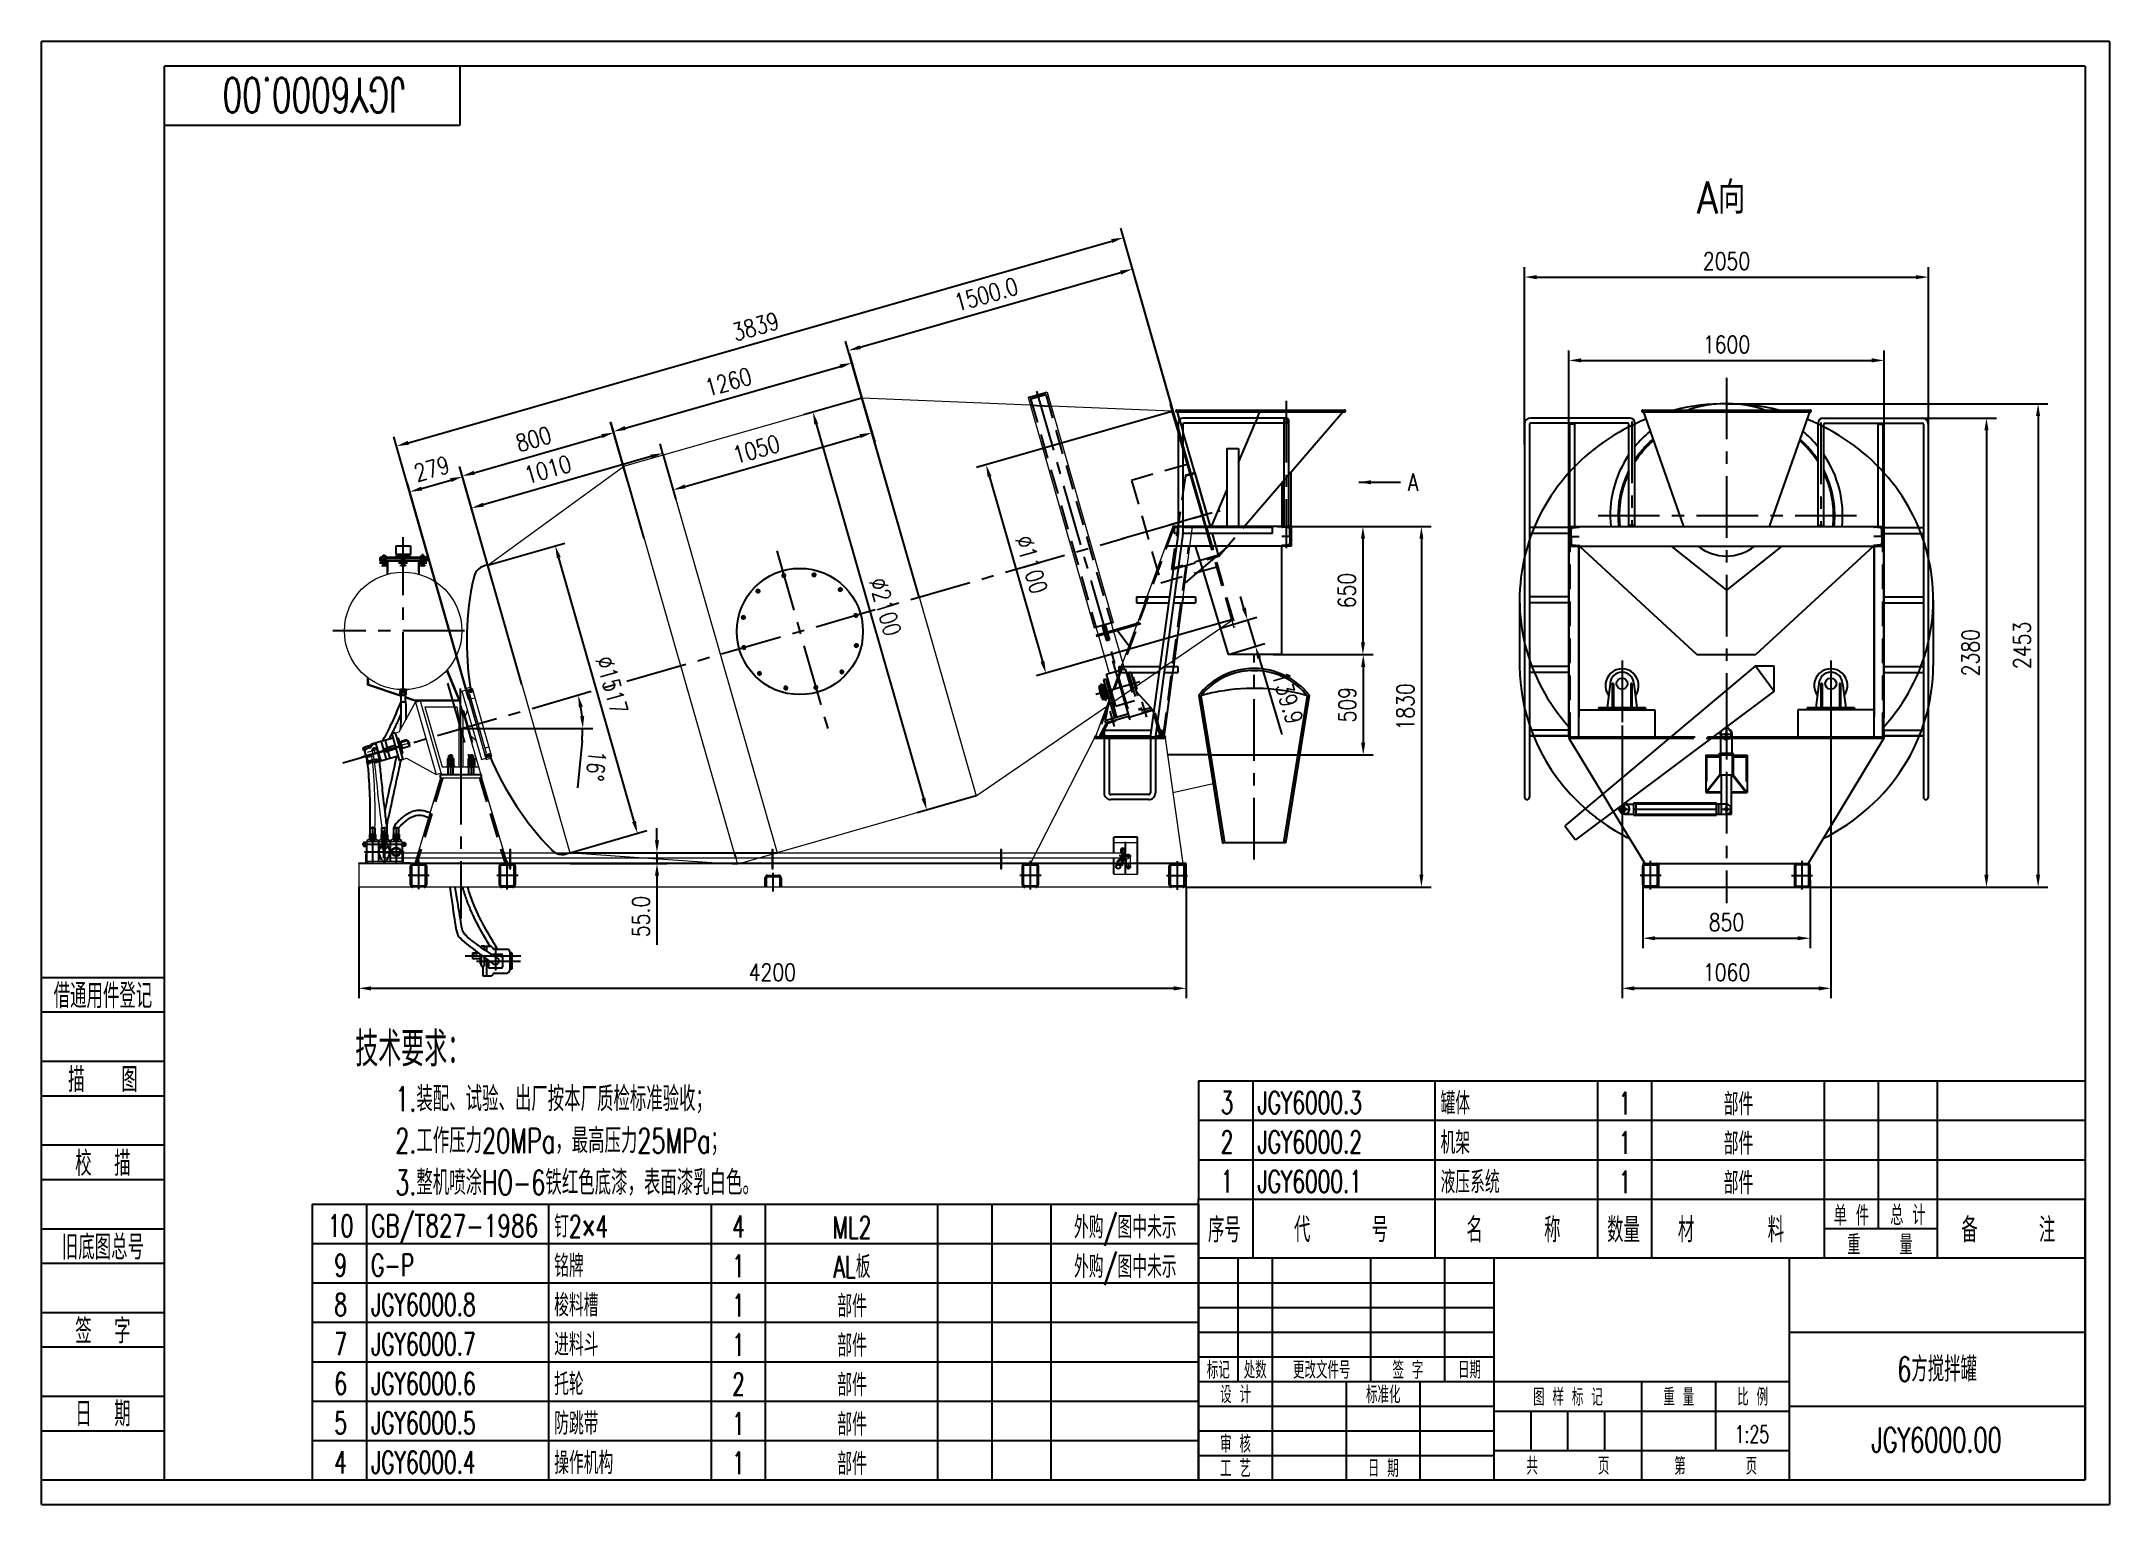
# Model space of a CAD drawing. Header units: inches. Extents: x -625 to 9875, y -125 to 7300.
import ezdxf
from ezdxf.enums import TextEntityAlignment as Align

# ---------------------------------------------------------------- set-up
doc = ezdxf.new("R2010")
doc.units = ezdxf.units.IN
doc.header["$LTSCALE"] = 250
for name, pattern in [('CENTER', [2, 1.25, -0.25, 0.25, -0.25]), ('DASHED', [0.75, 0.5, -0.25]), ('EB_DASH', [6, 3, -3]), ('EB_DASHDOT', [39, 30, -3, 3, -3])]:
    doc.linetypes.add(name, pattern=pattern)
for name, color, linetype, lineweight in [('1', 2, 'Continuous', 9), ('2', 1, 'EB_DASHDOT', 9), ('CAXA0', 7, 'Continuous', 70), ('CAXA1', 1, 'EB_DASHDOT', 25), ('CAXA2', 6, 'EB_DASH', 25), ('CAXA3', 7, 'Continuous', 25), ('图层2', 1, 'EB_DASH', 0), ('图层4', 3, 'EB_DASHDOT', 0)]:
    doc.layers.add(name, color=color, linetype=linetype, lineweight=lineweight)
for name, color, linetype in [('1轮廓实线层', 7, 'Continuous'), ('2细线层', 4, 'Continuous'), ('3中心线层', 1, 'CENTER'), ('4虚线层', 6, 'DASHED'), ('5剖面线层', 2, 'Continuous'), ('6文字层', 3, 'Continuous'), ('7标注层', 4, 'Continuous'), ('图框层', 7, 'Continuous')]:
    doc.layers.add(name, color=color, linetype=linetype)
doc.styles.add('PC_TEXTSTYLE', font='romans.shx', dxfattribs={"width": 0.667, "bigfont": 'hzfs.shx'})
doc.styles.add('TH_GBDIM', font='romans.shx', dxfattribs={"width": 0.8, "bigfont": 'gbcbig.shx'})
doc.dimstyles.new('TH_GBDIM', dxfattribs={"dimscale": 25, "dimtxt": 3.5, "dimasz": 2.5, "dimexe": 2, "dimexo": 0, "dimgap": 1.5, "dimtad": 1, "dimdec": 1, "dimzin": 0, "dimdsep": 46, "dimtxsty": 'TH_GBDIM', "dimcen": 2.5, "dimclrd": 130, "dimclre": 130, "dimclrt": 3, "dimadec": 0, "dimazin": 0, "dimtfac": 0.714286, "dimtdec": 1, "dimtmove": 0, "dimatfit": 3, "dimfxl": 0, "dimtzin": 0, "dimlwd": -1, "dimlwe": -1, "dimarcsym": 0})

msp = doc.modelspace()

# ---------------------------------------------------------------- texts
at = {"layer": '1轮廓实线层', "color": 3, "insert": (6312.71, 5106.59), "char_height": 87.5, "width": 4.5, "attachment_point": 1, "style": 'TH_GBDIM'}
msp.add_mtext('A', dxfattribs=at)
at = {"layer": '6文字层', "style": 'PC_TEXTSTYLE', "width": 0.85}
msp.add_text('A向', height=162.5, dxfattribs=at).set_placement((7779.75, 6426.13))
at = {"layer": '6文字层', "style": 'PC_TEXTSTYLE', "width": 0.667}
msp.add_text('技术要求：', height=175, dxfattribs=at).set_placement((1260.33, 2046.38), align=Align.BOTTOM_CENTER)
for s, p in [('1.装配、试验、出厂按本厂质检标准验收；', (1171.55, 1833.88)), ('2.工作压力20MPa，最高压力25MPa；', (1171.55, 1621.38)), ('3.整机喷涂HO-6铁红色底漆，表面漆乳白色。', (1171.55, 1408.88))]:
    msp.add_text(s, height=125, dxfattribs=at).set_placement(p, align=Align.BOTTOM_LEFT)

# ---------------------------------------------------------------- blocks, each defined once
blk = doc.blocks.new('*D79')
at = {"color": 130}
for p, q in [((3541, 5490), (3244, 5405)), ((3309, 5359), (3853, 3460)), ((4120, 3472), (3822, 3386))]:
    blk.add_line(p, q, dxfattribs=at)
for points in [[(3319, 5361), (3299, 5356), (3292, 5419)], [(3863, 3463), (3843, 3457), (3870, 3400)]]:
    blk.add_solid(points, dxfattribs=at)
at = {"layer": 'Defpoints', "color": 0}
for p in [(3541, 5490), (4120, 3472), (3870, 3400)]:
    blk.add_point(p, dxfattribs=at)
at = {"color": 3, "insert": (3659, 4431), "char_height": 87.5, "attachment_point": 5, "rotation": 286, "style": 'TH_GBDIM'}
blk.add_mtext('%%c2100{}{}', dxfattribs=at)
blk = doc.blocks.new('*D81')
at = {"layer": '1轮廓实线层', "color": 130}
for p, q in [((986, 3008), (986, 2445)), ((5186, 3008), (5186, 2445)), ((1049, 2495), (5124, 2495))]:
    blk.add_line(p, q, dxfattribs=at)
for points in [[(1049, 2505), (1049, 2484), (986, 2495)], [(5124, 2505), (5124, 2484), (5186, 2495)]]:
    blk.add_solid(points, dxfattribs=at)
at = {"layer": 'Defpoints', "color": 0}
for p in [(986, 3008), (5186, 3008), (5186, 2495)]:
    blk.add_point(p, dxfattribs=at)
at = {"layer": '1轮廓实线层', "color": 3, "insert": (3086, 2576), "char_height": 87.5, "attachment_point": 5, "style": 'TH_GBDIM'}
blk.add_mtext('4200{}{}', dxfattribs=at)
blk = doc.blocks.new('*D82')
at = {"layer": '1轮廓实线层', "color": 130}
for p, q in [((7505, 3025), (7505, 2699)), ((8355, 3042), (8355, 2699)), ((7567, 2749), (8292, 2749))]:
    blk.add_line(p, q, dxfattribs=at)
for points in [[(7567, 2759), (7567, 2739), (7505, 2749)], [(8292, 2759), (8292, 2739), (8355, 2749)]]:
    blk.add_solid(points, dxfattribs=at)
at = {"layer": 'Defpoints', "color": 0}
for p in [(7505, 3025), (8355, 3042), (8355, 2749)]:
    blk.add_point(p, dxfattribs=at)
at = {"layer": '1轮廓实线层', "color": 3, "insert": (7930, 2830), "char_height": 87.5, "attachment_point": 5, "style": 'TH_GBDIM'}
blk.add_mtext('850{}{}', dxfattribs=at)
blk = doc.blocks.new('*D84')
at = {"layer": '1轮廓实线层', "color": 130}
for p, q in [((1642, 4642), (2032, 4753)), ((2384, 3341), (2002, 4680)), ((2059, 3183), (2449, 3295))]:
    blk.add_line(p, q, dxfattribs=at)
for points in [[(2012, 4683), (1992, 4677), (1984, 4740)], [(2394, 3344), (2374, 3338), (2401, 3281)]]:
    blk.add_solid(points, dxfattribs=at)
at = {"layer": 'Defpoints', "color": 0}
for p in [(1984, 4740), (1642, 4642), (2059, 3183)]:
    blk.add_point(p, dxfattribs=at)
at = {"layer": '1轮廓实线层', "color": 3, "insert": (2271, 4033), "char_height": 87.5, "attachment_point": 5, "rotation": 285.9522, "style": 'TH_GBDIM'}
blk.add_mtext('%%c1517{}{}', dxfattribs=at)
blk = doc.blocks.new('*D85')
at = {"layer": '1轮廓实线层', "color": 130}
for p, q in [((5121, 5423), (4123, 5137)), ((4189, 5091), (4457, 4154)), ((5424, 4366), (4427, 4080))]:
    blk.add_line(p, q, dxfattribs=at)
for points in [[(4199, 5094), (4179, 5088), (4171, 5151)], [(4467, 4156), (4447, 4151), (4475, 4093)]]:
    blk.add_solid(points, dxfattribs=at)
at = {"layer": 'Defpoints', "color": 0}
for p in [(5121, 5423), (5424, 4366), (4475, 4093)]:
    blk.add_point(p, dxfattribs=at)
at = {"layer": '1轮廓实线层', "color": 3, "insert": (4401, 4645), "char_height": 87.5, "attachment_point": 5, "rotation": 286, "style": 'TH_GBDIM'}
blk.add_mtext('%%c1100{}{}', dxfattribs=at)
blk = doc.blocks.new('*D86')
at = {"layer": '1轮廓实线层', "color": 130}
for p, q in [((5235, 5026), (4855, 6352)), ((1238, 5263), (4808, 6287)), ((1544, 3968), (1164, 5294))]:
    blk.add_line(p, q, dxfattribs=at)
for points in [[(4806, 6297), (4811, 6277), (4868, 6304)], [(1235, 5273), (1241, 5253), (1178, 5246)]]:
    blk.add_solid(points, dxfattribs=at)
at = {"layer": 'Defpoints', "color": 0}
for p in [(4868, 6304), (5235, 5026), (1544, 3968)]:
    blk.add_point(p, dxfattribs=at)
at = {"layer": '1轮廓实线层', "color": 3, "insert": (3001, 5853), "char_height": 87.5, "attachment_point": 5, "rotation": 16, "style": 'TH_GBDIM'}
blk.add_mtext('3839{}{}', dxfattribs=at)
blk = doc.blocks.new('*D87')
at = {"layer": '1轮廓实线层', "color": 130}
for p, q in [((6905, 5255), (6905, 6154)), ((6967, 6104), (8892, 6104)), ((8955, 5255), (8955, 6154))]:
    blk.add_line(p, q, dxfattribs=at)
for points in [[(6967, 6114), (6967, 6093), (6905, 6104)], [(8892, 6114), (8892, 6093), (8955, 6104)]]:
    blk.add_solid(points, dxfattribs=at)
at = {"layer": 'Defpoints', "color": 0}
for p in [(8955, 6104), (6905, 5255), (8955, 5255)]:
    blk.add_point(p, dxfattribs=at)
at = {"layer": '1轮廓实线层', "color": 3, "insert": (7930, 6185), "char_height": 87.5, "attachment_point": 5, "style": 'TH_GBDIM'}
blk.add_mtext('2050{}{}', dxfattribs=at)
blk = doc.blocks.new('*D88')
at = {"layer": '1轮廓实线层', "color": 130}
for p, q in [((7130, 4838), (7130, 5731)), ((7192, 5681), (8667, 5681)), ((8730, 4838), (8730, 5731))]:
    blk.add_line(p, q, dxfattribs=at)
for points in [[(7192, 5692), (7192, 5671), (7130, 5681)], [(8667, 5692), (8667, 5671), (8730, 5681)]]:
    blk.add_solid(points, dxfattribs=at)
at = {"layer": 'Defpoints', "color": 0}
for p in [(8730, 5681), (7130, 4838), (8730, 4838)]:
    blk.add_point(p, dxfattribs=at)
at = {"layer": '1轮廓实线层', "color": 3, "insert": (7930, 5762), "char_height": 87.5, "attachment_point": 5, "style": 'TH_GBDIM'}
blk.add_mtext('1600{}{}', dxfattribs=at)
blk = doc.blocks.new('*D89')
at = {"layer": '1轮廓实线层', "color": 130}
for p, q in [((7930, 5461), (9562, 5461)), ((9512, 5399), (9512, 3071)), ((7930, 3008), (9562, 3008))]:
    blk.add_line(p, q, dxfattribs=at)
for points in [[(9501, 5399), (9522, 5399), (9512, 5461)], [(9501, 3071), (9522, 3071), (9512, 3008)]]:
    blk.add_solid(points, dxfattribs=at)
at = {"layer": 'Defpoints', "color": 0}
for p in [(7930, 5461), (7930, 3008), (9512, 3008)]:
    blk.add_point(p, dxfattribs=at)
at = {"layer": '1轮廓实线层', "color": 3, "insert": (9430, 4235), "char_height": 87.5, "attachment_point": 5, "rotation": 90, "style": 'TH_GBDIM'}
blk.add_mtext('2453{}{}', dxfattribs=at)
blk = doc.blocks.new('*D90')
at = {"layer": '1轮廓实线层', "color": 130}
for p, q in [((7400, 3829), (7400, 2445)), ((8460, 3863), (8460, 2445)), ((7462, 2495), (8397, 2495))]:
    blk.add_line(p, q, dxfattribs=at)
for points in [[(7462, 2505), (7462, 2484), (7400, 2495)], [(8397, 2505), (8397, 2484), (8460, 2495)]]:
    blk.add_solid(points, dxfattribs=at)
at = {"layer": 'Defpoints', "color": 0}
for p in [(7400, 3829), (8460, 3863), (8460, 2495)]:
    blk.add_point(p, dxfattribs=at)
at = {"layer": '1轮廓实线层', "color": 3, "insert": (7930, 2576), "char_height": 87.5, "attachment_point": 5, "style": 'TH_GBDIM'}
blk.add_mtext('1060{}{}', dxfattribs=at)
blk = doc.blocks.new('*D91')
at = {"layer": '1轮廓实线层', "color": 130}
for p, q in [((5719, 4838), (6431, 4838)), ((6381, 4776), (6381, 3071)), ((5186, 3008), (6431, 3008))]:
    blk.add_line(p, q, dxfattribs=at)
for points in [[(6371, 4776), (6391, 4776), (6381, 4838)], [(6371, 3071), (6391, 3071), (6381, 3008)]]:
    blk.add_solid(points, dxfattribs=at)
at = {"layer": 'Defpoints', "color": 0}
for p in [(5719, 4838), (5186, 3008), (6381, 3008)]:
    blk.add_point(p, dxfattribs=at)
at = {"layer": '1轮廓实线层', "color": 3, "insert": (6300, 3923), "char_height": 87.5, "attachment_point": 5, "rotation": 90, "style": 'TH_GBDIM'}
blk.add_mtext('1830{}{}', dxfattribs=at)
blk = doc.blocks.new('*D92')
at = {"layer": '1轮廓实线层', "color": 130}
for p, q in [((5629, 4188), (6136, 4188)), ((6086, 4126), (6086, 3741)), ((5300, 3679), (6136, 3679))]:
    blk.add_line(p, q, dxfattribs=at)
for points in [[(6075, 4126), (6096, 4126), (6086, 4188)], [(6075, 3741), (6096, 3741), (6086, 3679)]]:
    blk.add_solid(points, dxfattribs=at)
at = {"layer": 'Defpoints', "color": 0}
for p in [(5629, 4188), (5300, 3679), (6086, 3679)]:
    blk.add_point(p, dxfattribs=at)
at = {"layer": '1轮廓实线层', "color": 3, "insert": (6005, 3934), "char_height": 87.5, "attachment_point": 5, "rotation": 90, "style": 'TH_GBDIM'}
blk.add_mtext('509{}{}', dxfattribs=at)
blk = doc.blocks.new('*D93')
at = {"layer": '1轮廓实线层', "color": 130}
for p, q in [((5651, 4838), (6134, 4838)), ((6084, 4776), (6084, 4251)), ((5628, 4188), (6134, 4188))]:
    blk.add_line(p, q, dxfattribs=at)
for points in [[(6074, 4776), (6095, 4776), (6084, 4838)], [(6074, 4251), (6095, 4251), (6084, 4188)]]:
    blk.add_solid(points, dxfattribs=at)
at = {"layer": 'Defpoints', "color": 0}
for p in [(5651, 4838), (5628, 4188), (6084, 4188)]:
    blk.add_point(p, dxfattribs=at)
at = {"layer": '1轮廓实线层', "color": 3, "insert": (6003, 4513), "char_height": 87.5, "attachment_point": 5, "rotation": 90, "style": 'TH_GBDIM'}
blk.add_mtext('650{}{}', dxfattribs=at)
blk = doc.blocks.new('*D94')
at = {"layer": '1轮廓实线层', "color": 130}
for p, q in [((2435, 4778), (2267, 5363)), ((1572, 5111), (2221, 5297)), ((1666, 4558), (1498, 5142))]:
    blk.add_line(p, q, dxfattribs=at)
for points in [[(2218, 5307), (2224, 5287), (2281, 5315)], [(1569, 5121), (1575, 5101), (1512, 5094)]]:
    blk.add_solid(points, dxfattribs=at)
at = {"layer": 'Defpoints', "color": 0}
for p in [(2281, 5315), (2435, 4778), (1666, 4558)]:
    blk.add_point(p, dxfattribs=at)
at = {"layer": '1轮廓实线层', "color": 3, "insert": (1874, 5282), "char_height": 87.5, "attachment_point": 5, "rotation": 16, "style": 'TH_GBDIM'}
blk.add_mtext('800{}{}', dxfattribs=at)
blk = doc.blocks.new('*D98')
at = {"layer": '1轮廓实线层', "color": 130}
for p, q in [((8882, 5388), (9300, 5388)), ((9250, 5326), (9250, 3071)), ((8174, 3008), (9300, 3008))]:
    blk.add_line(p, q, dxfattribs=at)
for points in [[(9239, 5326), (9260, 5326), (9250, 5388)], [(9239, 3071), (9260, 3071), (9250, 3008)]]:
    blk.add_solid(points, dxfattribs=at)
at = {"layer": 'Defpoints', "color": 0}
for p in [(8882, 5388), (8174, 3008), (9250, 3008)]:
    blk.add_point(p, dxfattribs=at)
at = {"layer": '1轮廓实线层', "color": 3, "insert": (9169, 4198), "char_height": 87.5, "attachment_point": 5, "rotation": 90, "style": 'TH_GBDIM'}
blk.add_mtext('2380{}{}', dxfattribs=at)
blk = doc.blocks.new('*D99')
at = {"layer": '1轮廓实线层', "color": 130}
for p, q in [((1597, 3814), (2174, 3814)), ((2120, 3751), (2096, 3513))]:
    blk.add_line(p, q, dxfattribs=at)
for start, end in [(5.8523, 10.1846), (354.1477, 360)]:
    blk.add_arc((1511, 3814), 612, start, end, dxfattribs=at)
for points in [[(2104, 3919), (2124, 3924), (2100, 3983)], [(2131, 3877), (2110, 3875), (2124, 3814)]]:
    blk.add_solid(points, dxfattribs=at)
at = {"layer": 'Defpoints', "color": 0}
for p in [(4877, 4781), (2113, 3927), (1503, 3814), (1597, 3814), (905, 3639)]:
    blk.add_point(p, dxfattribs=at)
at = {"layer": '1轮廓实线层', "color": 3, "insert": (2191, 3624), "char_height": 87.5, "attachment_point": 5, "rotation": 264.1477, "style": 'TH_GBDIM'}
blk.add_mtext('16°', dxfattribs=at)
blk = doc.blocks.new('*D100')
at = {"layer": '1轮廓实线层', "color": 130}
for p, q in [((1547, 3960), (1232, 5062)), ((1305, 5031), (1453, 5074)), ((1815, 4036), (1500, 5139))]:
    blk.add_line(p, q, dxfattribs=at)
for points in [[(1303, 5041), (1308, 5021), (1245, 5014)], [(1450, 5084), (1456, 5064), (1513, 5091)]]:
    blk.add_solid(points, dxfattribs=at)
at = {"layer": 'Defpoints', "color": 0}
for p in [(1513, 5091), (1815, 4036), (1547, 3960)]:
    blk.add_point(p, dxfattribs=at)
at = {"layer": '1轮廓实线层', "color": 3, "insert": (1357, 5131), "char_height": 87.5, "attachment_point": 5, "rotation": 15.9522, "style": 'TH_GBDIM'}
blk.add_mtext('279{}{}', dxfattribs=at)
blk = doc.blocks.new('*D101')
at = {"layer": '1轮廓实线层', "color": 130}
for p, q in [((3562, 5418), (3477, 5716)), ((2339, 5338), (3430, 5651)), ((2351, 5070), (2265, 5369))]:
    blk.add_line(p, q, dxfattribs=at)
for points in [[(3427, 5661), (3433, 5641), (3490, 5668)], [(2336, 5348), (2342, 5328), (2279, 5320)]]:
    blk.add_solid(points, dxfattribs=at)
at = {"layer": 'Defpoints', "color": 0}
for p in [(3490, 5668), (3562, 5418), (2351, 5070)]:
    blk.add_point(p, dxfattribs=at)
at = {"layer": '1轮廓实线层', "color": 3, "insert": (2862, 5572), "char_height": 87.5, "attachment_point": 5, "rotation": 16, "style": 'TH_GBDIM'}
blk.add_mtext('1260{}{}', dxfattribs=at)
blk = doc.blocks.new('*D102')
at = {"layer": '1轮廓实线层', "color": 130}
for p, q in [((5480, 4424), (5462, 4483)), ((5361, 4322), (5546, 4378)), ((5498, 4364), (5539, 4230)), ((5401, 4188), (5587, 4244)), ((5557, 4170), (5673, 3783))]:
    blk.add_line(p, q, dxfattribs=at)
for points in [[(5490, 4427), (5470, 4421), (5498, 4364)], [(5567, 4173), (5547, 4167), (5539, 4230)]]:
    blk.add_solid(points, dxfattribs=at)
at = {"layer": 'Defpoints', "color": 0}
for p in [(5361, 4322), (5539, 4230), (5401, 4188)]:
    blk.add_point(p, dxfattribs=at)
at = {"layer": '1轮廓实线层', "color": 3, "insert": (5702, 3970), "char_height": 87.5, "attachment_point": 5, "rotation": 286.737, "style": 'TH_GBDIM'}
blk.add_mtext('139.9', dxfattribs=at)
blk = doc.blocks.new('*D103')
at = {"layer": '7标注层', "color": 130}
for p, q in [((3541, 5490), (3606, 5266)), ((2643, 5042), (3532, 5297)), ((2532, 5201), (2596, 4976))]:
    blk.add_line(p, q, dxfattribs=at)
for points in [[(3529, 5307), (3535, 5287), (3592, 5314)], [(2640, 5052), (2646, 5032), (2583, 5024)]]:
    blk.add_solid(points, dxfattribs=at)
at = {"layer": 'Defpoints', "color": 0}
for p in [(3541, 5490), (3592, 5314), (2532, 5201)]:
    blk.add_point(p, dxfattribs=at)
at = {"layer": '7标注层', "color": 3, "insert": (3005, 5230), "char_height": 87.5, "attachment_point": 5, "rotation": 16, "style": 'TH_GBDIM'}
blk.add_mtext('1050', dxfattribs=at)
blk = doc.blocks.new('*D104')
at = {"layer": '7标注层', "color": 130}
for p, q in [((2532, 5201), (2516, 5258)), ((2469, 5193), (1618, 4949)), ((1561, 4922), (1545, 4980))]:
    blk.add_line(p, q, dxfattribs=at)
for points in [[(2466, 5203), (2472, 5183), (2529, 5210)], [(1616, 4959), (1621, 4939), (1558, 4932)]]:
    blk.add_solid(points, dxfattribs=at)
at = {"layer": 'Defpoints', "color": 0}
for p in [(2532, 5201), (1558, 4932), (1561, 4922)]:
    blk.add_point(p, dxfattribs=at)
at = {"layer": '7标注层', "color": 3, "insert": (1946, 5128), "char_height": 87.5, "attachment_point": 5, "rotation": 16, "style": 'TH_GBDIM'}
blk.add_mtext('1010{}{}', dxfattribs=at)
blk = doc.blocks.new('*D105')
at = {"layer": '7标注层', "color": 130}
for p, q in [((2500, 3246), (2500, 3308)), ((2059, 3183), (2550, 3183)), ((2500, 3183), (2500, 3128)), ((2059, 3128), (2550, 3128)), ((2500, 3066), (2500, 2715))]:
    blk.add_line(p, q, dxfattribs=at)
for points in [[(2490, 3246), (2511, 3246), (2500, 3183)], [(2490, 3066), (2511, 3066), (2500, 3128)]]:
    blk.add_solid(points, dxfattribs=at)
at = {"layer": 'Defpoints', "color": 0}
for p in [(2059, 3183), (2059, 3128), (2500, 3128)]:
    blk.add_point(p, dxfattribs=at)
at = {"layer": '7标注层', "color": 3, "insert": (2419, 2859), "char_height": 87.5, "attachment_point": 5, "rotation": 90, "style": 'TH_GBDIM'}
blk.add_mtext('55.0', dxfattribs=at)
blk = doc.blocks.new('*D106')
at = {"layer": '1轮廓实线层', "color": 130}
for p, q in [((3532, 5748), (4854, 6127)), ((5273, 4894), (4900, 6193)), ((3831, 4480), (3458, 5779))]:
    blk.add_line(p, q, dxfattribs=at)
for points in [[(4851, 6137), (4857, 6117), (4914, 6145)], [(3529, 5758), (3535, 5738), (3472, 5731)]]:
    blk.add_solid(points, dxfattribs=at)
at = {"layer": 'Defpoints', "color": 0}
for p in [(4914, 6145), (5273, 4894), (3831, 4480)]:
    blk.add_point(p, dxfattribs=at)
at = {"layer": '1轮廓实线层', "color": 3, "insert": (4171, 6016), "char_height": 87.5, "attachment_point": 5, "rotation": 16, "style": 'TH_GBDIM'}
blk.add_mtext('1500.0', dxfattribs=at)
blk = doc.blocks.new('PC_TITLE_BLOCK')
at = {"layer": '1轮廓实线层'}
for p, q in [((0, 45), (-180, 45)), ((-180, 0), (-180, 45)), ((-172, 20), (-172, 45)), ((-165, 20), (-165, 45)), ((-145, 20), (-145, 45)), ((-130, 20), (-130, 45)), ((-120, 0), (-120, 45)), ((-60, 30), (0, 30)), ((-180, 20), (-60, 20)), ((-165, 0), (-165, 20)), ((-150, 0), (-150, 20)), ((-135, 0), (-135, 20)), ((-60, 15), (0, 15)), ((-180, 0), (0, 0))]:
    blk.add_line(p, q, dxfattribs=at)
at = {"layer": '1轮廓实线层', "color": 7}
for p, q in [((-60, 0), (-60, 45)), ((-180, 25), (-120, 25))]:
    blk.add_line(p, q, dxfattribs=at)
at = {"layer": '2细线层'}
for p, q in [((-180, 40), (-120, 40)), ((-180, 35), (-120, 35)), ((-180, 30), (-120, 30)), ((-90, 0), (-90, 20)), ((-75, 6), (-75, 20)), ((-180, 15), (-120, 15)), ((-120, 14), (-60, 14)), ((-112.5, 6), (-112.5, 14)), ((-105, 6), (-105, 14)), ((-97.5, 6), (-97.5, 14)), ((-180, 10), (-120, 10)), ((-180, 5), (-120, 5)), ((-120, 6), (-60, 6))]:
    blk.add_line(p, q, dxfattribs=at)
at = {"layer": '图框层'}
blk.add_line((0, 0), (0, 45), dxfattribs=at)
at = {"layer": '6文字层', "style": 'PC_TEXTSTYLE', "width": 0.667}
for s, p in [('标记', (-176, 22.5)), ('处数', (-168.5, 22.5)), (' 更改文件号 ', (-155, 22.5)), (' 签 字 ', (-137.5, 22.5)), (' 日期 ', (-125, 22.5)), (' 设 计 ', (-172.5, 17.51)), (' 标准化 ', (-142.5, 17.51)), (' 图 样 标 记 ', (-105, 17)), (' 重 量 ', (-82.5, 17)), (' 比 例 ', (-67.5, 17)), (' 审 核 ', (-172.5, 7.5)), (' 工 艺 ', (-172.5, 2.5)), (' 日 期 ', (-142.5, 2.5)), ('共       页', (-105, 3)), ('第       页', (-75, 3))]:
    blk.add_text(s, height=3.5, dxfattribs=at).set_placement(p, align=Align.MIDDLE)
at = {"layer": '6文字层', "style": 'PC_TEXTSTYLE', "flags": 8}
for tag, height, width, p, p2 in [('企业名称', 5, 1.98445, (-54.29, 34.82), (-5.27, 34.82)), ('产品名称或材料标记', 7, 0.600652, (-113.46, 28.64), (-66.42, 28.64)), ('图样名称', 5, 2.004495, (-54.79, 19.98), (-5.27, 19.98)), ('标准化', 3.5, 1.023147, (-133.83, 15.37), (-120.75, 15.37)), ('审核', 3.5, 1.579393, (-163.99, 5.37), (-150.63, 5.37)), ('重量', 3.5, 1.408247, (-88.46, 7.54), (-76.55, 7.54)), ('比例', 3.5, 1.385287, (-73.35, 7.54), (-61.93, 7.54)), ('图样代号', 5, 2.006536, (-54.79, 5.63), (-5.52, 5.63)), ('工艺', 3.5, 1.621807, (-164.21, 0.37), (-150.89, 0.37)), ('共几页', 3.5, 0.557144, (-108.07, 0.63), (-101.05, 0.63)), ('日期', 3.5, 1.560088, (-133.83, 0.37), (-120.75, 0.37))]:
    blk.add_attdef(tag, text='', height=height, dxfattribs=dict(at, width=width)).set_placement(p, p2, align=Align.FIT)
at = {"layer": '6文字层', "style": 'PC_TEXTSTYLE', "width": 3.962018, "flags": 8}
blk.add_attdef('设计', text='', height=3.5, rotation=358.4644, dxfattribs=at).set_placement((-164.23, 15.37), (-150.37, 15), align=Align.FIT)
at = {"layer": '6文字层', "color": 3, "style": 'PC_TEXTSTYLE', "width": 0.56476, "flags": 8}
blk.add_attdef('第几页', text='', height=3.5, dxfattribs=at).set_placement((-78.29, 0.75), (-71.16, 0.75), align=Align.FIT)
at = {"layer": '6文字层', "ltscale": 10, "style": 'PC_TEXTSTYLE', "flags": 1}
blk.add_attdef('图纸张数', (-58.68, -0.49), '', height=2.5, dxfattribs=at)
blk = doc.blocks.new('PC_FJL_BLOCK')
at = {"layer": '2细线层'}
for p, q in [((-25, 102), (0, 102)), ((-25, 95), (0, 95)), ((-25, 85), (0, 85)), ((-25, 78), (0, 78)), ((-25, 68), (0, 68)), ((-25, 61), (0, 61)), ((-25, 51), (0, 51)), ((-25, 44), (0, 44)), ((-25, 34), (0, 34)), ((-25, 27), (0, 27)), ((-25, 17), (0, 17)), ((-25, 10), (0, 10)), ((-25, 0), (0, 0))]:
    blk.add_line(p, q, dxfattribs=at)
at = {"layer": '6文字层', "color": 3, "style": 'PC_TEXTSTYLE'}
for s, width, p in [('借通用件登记', 0.667, (-12.5, 98.5)), ('描   图', 0.6667, (-12.5, 81.5)), ('校  描', 0.667, (-12.5, 64.5)), ('旧底图总号', 0.667, (-12.5, 47.5)), ('签  字', 0.667, (-12.5, 30.5)), ('日  期', 0.667, (-12.49, 13.6))]:
    blk.add_text(s, height=5, dxfattribs=dict(at, width=width)).set_placement(p, align=Align.MIDDLE)
at = {"layer": '6文字层', "style": 'PC_TEXTSTYLE'}
for tag, width, p, p2 in [('借通用件登记', 0.671328, (-23.44, 86.36), (-1.25, 86.36)), ('描图', 2.120922, (-23.44, 69.36), (-1.25, 69.36)), ('校图', 2.149976, (-23.75, 52.06), (-1.25, 52.06)), ('旧底图总号', 0.761452, (-22.84, 35.67), (-1.86, 35.67)), ('签字', 2.026939, (-23.14, 18.37), (-1.56, 18.37)), ('日期', 1.89999, (-22.84, 1.37), (-2.17, 1.37))]:
    blk.add_attdef(tag, text='', height=5, dxfattribs=dict(at, width=width)).set_placement(p, p2, align=Align.FIT)
blk = doc.blocks.new('PC_TYDH_BLOCK')
at = {"layer": '2细线层', "linetype": 'Continuous'}
for p in [(60, 0), (0, -12)]:
    blk.add_line(p, (60, -12), dxfattribs=at)
at = {"layer": '6文字层', "style": 'PC_TEXTSTYLE', "width": 1.815486}
blk.add_attdef('图样代号', text='', height=7, rotation=180, dxfattribs=at).set_placement((58.24, -2.4), (2.35, -2.4), align=Align.FIT)
blk = doc.blocks.new('PC_MXBTITLERECORD')
at = {"layer": '1轮廓实线层'}
for p, q in [((-180, 0), (-180, 12)), ((0, 0), (0, 12))]:
    blk.add_line(p, q, dxfattribs=at)
at = {"layer": '2细线层'}
for p, q in [((-169, 12), (-169, 0)), ((-132, 12), (-132, 0)), ((-99, 12), (-99, 0)), ((-88, 12), (-88, 0)), ((-53, 12), (-53, 0)), ((-42, 12), (-42, 6)), ((-30, 12), (-30, 0)), ((-30, 6), (-53, 6))]:
    blk.add_line(p, q, dxfattribs=at)
at = {"style": 'PC_TEXTSTYLE', "flags": 1}
blk.add_attdef('Fo oFShowMe', (-53, 6), '', height=0.00000005, dxfattribs=at)
at = {"layer": '6文字层', "style": 'PC_TEXTSTYLE', "width": 0.667}
for s, height, p in [('序号', 5, (-174.77, 6)), ('代     号', 5, (-151.09, 6)), ('名     称', 5, (-116.06, 6)), ('数量', 5, (-93.71, 6)), ('材      料', 5, (-71.89, 6)), ('单 件', 4, (-47.45, 8.84)), ('总 计', 4, (-35.96, 8.94)), ('备     注', 5, (-15.57, 6)), ('重    量', 4, (-41.65, 2.94))]:
    blk.add_text(s, height=height, dxfattribs=at).set_placement(p, align=Align.MIDDLE)
blk = doc.blocks.new('PC_MXB_BLOCK')
at = {"layer": '1轮廓实线层'}
for p, q in [((-180, 8), (-180, 0)), ((0, 8), (0, 0))]:
    blk.add_line(p, q, dxfattribs=at)
at = {"layer": '2细线层'}
for p, q in [((-180, 8), (0, 8)), ((-169, 8), (-169, 0)), ((-132, 8), (-132, 0)), ((-99, 8), (-99, 0)), ((-88, 8), (-88, 0)), ((-53, 8), (-53, 0)), ((-42, 8), (-42, 0)), ((-30, 8), (-30, 0)), ((-180, 0), (0, 0))]:
    blk.add_line(p, q, dxfattribs=at)
at = {"layer": '6文字层', "style": 'PC_TEXTSTYLE'}
for tag, width, p, p2 in [('序号', 0.769182, (-178.38, 1.35), (-170.09, 1.35)), ('代号', 3.14773, (-168.05, 1.35), (-134.11, 1.35)), ('名称', 2.802424, (-130.87, 1.2), (-100.28, 1.2)), ('数量', 0.817449, (-97.88, 1.2), (-89, 1.2)), ('材料', 2.943328, (-86.43, 1.01), (-54.3, 1.01)), ('单重', 0.854038, (-52.21, 0.89), (-43, 0.89)), ('总重', 0.958888, (-41.2, 1.27), (-30.86, 1.27)), ('备注', 2.494074, (-28.61, 1.02), (-1.16, 1.02))]:
    blk.add_attdef(tag, text='', height=4.5, dxfattribs=dict(at, width=width)).set_placement(p, p2, align=Align.FIT)

# ---------------------------------------------------------------- dimensions: what is measured, and where the dimension line sits
dim = msp.add_linear_dim(base=(3870.43, 3400.03), p1=(3541.32, 5490.29), p2=(4120.16, 3471.64), angle=286, text='%%c<>{}{}', dimstyle='TH_GBDIM', override={"dimgap": 1.5, "dimtad": 1, "dimjust": 0, "dimdec": 0, "dimlfac": 1, "dimse1": 0, "dimse2": 0, "dimsd1": 0, "dimsd2": 0})
dim.commit()
dim.dimension.update_dxf_attribs({"geometry": '*D79', "text_midpoint": (3581.25, 4408.52), "dimtype": 161})
at = {"layer": '1轮廓实线层'}
for p1, p2, distance, text, picture, middle in [((1544.39, 3967.84), (5234.88, 5026.07), 1329.26, '<>{}{}', '*D86', (3000.85, 5852.82)), ((6904.51, 5255.15), (8954.51, 5255.15), 848.71, '<>{}{}', '*D87', (7929.51, 6185.11)), ((7129.51, 4838.34), (8729.51, 4838.34), 842.82, '<>{}{}', '*D88', (7929.51, 5762.41)), ((2350.93, 5070.47), (3562.12, 5417.77), 260.06, '<>{}{}', '*D101', (2862.44, 5572.21)), ((1665.63, 4557.74), (2434.71, 4778.27), 557.94, '<>{}{}', '*D94', (1873.99, 5282.44)), ((5121.03, 5423.11), (5424.24, 4365.72), -987.83, '%%c<>{}{}', '*D85', (4401.17, 4644.53)), ((1546.71, 3959.74), (1814.67, 4036.34), 1096.72, '<>{}{}', '*D100', (1356.94, 5130.65)), ((2058.57, 3183.06), (1641.61, 4641.78), -356.46, '%%c<>{}{}', '*D84', (2270.95, 4032.72))]:
    dim = msp.add_aligned_dim(p1=p1, p2=p2, distance=distance, text=text, dimstyle='TH_GBDIM', override={"dimgap": 1.5, "dimtad": 1, "dimjust": 0, "dimdec": 0, "dimlfac": 1, "dimse1": 0, "dimse2": 0, "dimsd1": 0, "dimsd2": 0}, dxfattribs=at)
    dim.commit()
    dim.dimension.update_dxf_attribs({"geometry": picture, "text_midpoint": middle})
for p1, p2, distance, picture, middle in [((3830.94, 4480.29), (5272.83, 4893.74), 1301.32, '*D106', (4170.8, 6016.02)), ((5360.95, 4322.33), (5401.24, 4188.34), 143.57, '*D102', (5701.73, 3969.78))]:
    dim = msp.add_aligned_dim(p1=p1, p2=p2, distance=distance, dimstyle='TH_GBDIM', dxfattribs=at)
    dim.commit()
    dim.dimension.update_dxf_attribs({"geometry": picture, "text_midpoint": middle})
for base, p1, p2, picture, middle in [((9511.5, 3008.05), (7929.51, 5461.43), (7929.51, 3008.05), '*D89', (9430.25, 4234.74)), ((9249.86, 3008.05), (8882.38, 5388.34), (8173.89, 3008.05), '*D98', (9168.61, 4198.19)), ((6380.94, 3008.05), (5719.24, 4838.34), (5186.19, 3008.05), '*D91', (6299.69, 3923.19)), ((6084.29, 4188.34), (5651.35, 4838.34), (5627.91, 4188.34), '*D93', (6003.04, 4513.34)), ((6085.92, 3678.85), (5629.46, 4188.34), (5299.83, 3678.85), '*D92', (6004.67, 3933.59))]:
    dim = msp.add_linear_dim(base=base, p1=p1, p2=p2, angle=90, text='<>{}{}', dimstyle='TH_GBDIM', override={"dimgap": 1.5, "dimtad": 1, "dimjust": 0, "dimdec": 0, "dimlfac": 1, "dimse1": 0, "dimse2": 0, "dimsd1": 0, "dimsd2": 0}, dxfattribs=at)
    dim.commit()
    dim.dimension.update_dxf_attribs({"geometry": picture, "text_midpoint": middle})
dim = msp.add_angular_dim_2l(base=(2113.03, 3927.15), line1=((905.36, 3639.36), (4877.39, 4781.08)), line2=((1503.32, 3813.58), (1596.95, 3813.58)), dimstyle='TH_GBDIM', dxfattribs=at)
dim.commit()
dim.dimension.update_dxf_attribs({"geometry": '*D99', "text_midpoint": (2191.49, 3623.61)})
for base, p1, p2, picture, middle in [((8459.51, 2494.74), (7399.51, 3829.4), (8459.51, 3862.68), '*D90', (7929.51, 2575.99)), ((5186.19, 2494.74), (986.19, 3008.05), (5186.19, 3008.05), '*D81', (3086.19, 2575.99)), ((8354.51, 2748.93), (7504.51, 3024.98), (8354.51, 3041.64), '*D82', (7929.51, 2830.18))]:
    dim = msp.add_linear_dim(base=base, p1=p1, p2=p2, text='<>{}{}', dimstyle='TH_GBDIM', override={"dimgap": 1.5, "dimtad": 1, "dimjust": 0, "dimdec": 0, "dimlfac": 1, "dimse1": 0, "dimse2": 0, "dimsd1": 0, "dimsd2": 0}, dxfattribs=at)
    dim.commit()
    dim.dimension.update_dxf_attribs({"geometry": picture, "text_midpoint": middle})
at = {"layer": '7标注层'}
for base, p1, p2, angle, override, picture, middle in [((3591.95, 5313.75), (2532.06, 5200.89), (3541.32, 5490.29), 196, {"dimdec": 0}, '*D103', (3027.31, 5151.84)), ((2500.24, 3128.05), (2058.57, 3183.06), (2058.57, 3128.05), 90, {"dimgap": 1.5, "dimtad": 1, "dimdec": 1, "dimlfac": 1, "dimse1": 0, "dimse2": 0, "dimsd1": 0, "dimsd2": 0}, '*D105', (2500.24, 2858.88))]:
    dim = msp.add_linear_dim(base=base, p1=p1, p2=p2, angle=angle, dimstyle='TH_GBDIM', override=override, dxfattribs=at)
    dim.commit()
    dim.dimension.update_dxf_attribs({"geometry": picture, "text_midpoint": middle, "dimtype": 160})
dim = msp.add_linear_dim(base=(1558.34, 4931.94), p1=(2532.06, 5200.89), p2=(1561.05, 4922.45), angle=16, text='<>{}{}', dimstyle='TH_GBDIM', override={"dimgap": 1.5, "dimtad": 1, "dimdec": 0, "dimlfac": 1, "dimse1": 0, "dimse2": 0, "dimsd1": 0, "dimsd2": 0}, dxfattribs=at)
dim.commit()
dim.dimension.update_dxf_attribs({"geometry": '*D104', "text_midpoint": (1968.07, 5049.42), "dimtype": 160})

# ---------------------------------------------------------------- hatches: boundary and pattern name
at = {"layer": '5剖面线层'}
for points in [[(5695.24, 5363.34, 0.41421356), (5707.74, 5375.84), (5707.74, 5363.34)], [(7159.51, 5358.34), (7164.51, 5363.34), (7129.51, 5363.34), (7134.51, 5358.34)], [(8699.51, 5358.34), (8694.51, 5363.34), (8729.51, 5363.34), (8724.51, 5358.34)], [(7434.51, 4843.34), (7464.51, 4843.34), (7469.51, 4838.34), (7429.51, 4838.34)], [(8424.51, 4843.34), (8394.51, 4843.34), (8389.51, 4838.34), (8429.51, 4838.34)], [(4934.96, 4338.22), (4929.48, 4336.65), (4932.62, 4331.87)], [(4940.3, 4352.7), (4931.57, 4343.49), (4937.53, 4345.2)], [(4732.08, 3770.28), (4726.45, 3772.36), (4727.53, 3775.28), (4720.69, 3770.28)], [(5076.36, 3775.28), (5075.68, 3770.28), (5080.68, 3770.28)], [(7510.18, 3135.21), (7508.03, 3124.53, -0.15772611), (7514.6, 3127.89)], [(8348.85, 3135.21), (8344.51, 3128.05), (8342.51, 3128.05, -0.19891237), (8351, 3124.53)]]:
    msp.add_hatch(color=256, dxfattribs=at).paths.add_polyline_path(points)
h = msp.add_hatch(color=256, dxfattribs=at)
h.paths.add_polyline_path([(1197.69, 4010.13), (1196.11, 4009.47), (1203.9, 4009.47, 0.20118512)])
h.paths.add_polyline_path([(1198.5, 4010.47), (1202.21, 4010.47), (1202.21, 4010.62, -0.00603824), (1195.02, 4010.94), (1196.11, 4009.47)])
h.paths.add_polyline_path([(1211.71, 4010.47), (1200.01, 4010.47, -0.12643588), (1203.9, 4009.47, -0.06370125)])
edge = h.paths.add_edge_path()
edge.add_spline(control_points=[(1211.34, 4009.47), (1211.47, 4009.8), (1211.59, 4010.14), (1211.71, 4010.47)], knot_values=[0, 0, 0, 0, 1.0530181, 1.0530181, 1.0530181, 1.0530181], weights=[1, 1, 1, 1], degree=3, periodic=0)
edge.add_arc((1211.71, 3979.41), 31.05, 90, 104.579553)
edge.add_line((1203.9, 4009.47), (1211.34, 4009.47))
h.paths.add_polyline_path([(1211.71, 4010.47), (1211.71, 4009.47), (1219.53, 4009.47, 0.06370125)])
h.paths.add_polyline_path([(1223.42, 4010.47), (1211.71, 4010.47, -0.06370125), (1219.53, 4009.47, -0.12643588)])
h.paths.add_polyline_path([(1225.74, 4010.13, 0.20118512), (1219.53, 4009.47), (1227.31, 4009.47)])
h.paths.add_polyline_path([(1228.41, 4010.94, -0.00603824), (1221.21, 4010.62), (1221.21, 4010.47), (1224.93, 4010.47), (1227.31, 4009.47)])

# ---------------------------------------------------------------- linework, layer by layer
for p, q in [((5114.72, 5423.38), (5145.64, 5315.55)), ((5140.02, 5429.45), (5990.02, 5429.45)), ((5140.02, 5419.45), (5990.02, 5419.45)), ((5153.71, 5381.73), (5142.89, 5419.45)), ((5695.24, 5388.34), (5170.64, 5388.34)), ((5695.24, 5363.34), (5176.64, 5363.34)), ((5465.64, 5194.55), (5537.05, 5363.34)), ((5481.45, 4838.34), (5981.42, 5419.45)), ((5547.63, 5388.34), (5560.79, 5419.45)), ((5682.74, 5363.34), (5682.74, 4838.34)), ((5707.74, 5363.34), (5707.74, 5375.84)), ((5707.74, 4838.34), (5707.74, 5363.34)), ((7439.51, 5388.34), (6935.51, 5388.34)), ((7428.51, 5363.34), (6935.51, 5363.34)), ((7134.51, 5358.34), (7129.51, 5363.34)), ((7134.51, 4838.34), (7134.51, 5363.34)), ((7159.51, 5358.34), (7134.51, 5358.34)), ((7159.51, 5358.34), (7164.51, 5363.34)), ((7159.51, 4838.34), (7159.51, 5363.34)), ((7434.51, 4843.34), (7434.51, 5357.34)), ((7464.51, 4843.34), (7464.51, 5363.34)), ((7504.51, 5429.45), (8354.51, 5429.45)), ((7504.51, 5429.45), (7711.84, 4838.34)), ((7504.51, 5419.45), (8354.51, 5419.45)), ((8354.51, 5429.45), (8147.18, 4838.34)), ((8394.51, 4843.34), (8394.51, 5363.34)), ((8419.51, 5388.34), (8923.51, 5388.34)), ((8424.51, 4843.34), (8424.51, 5357.34)), ((8430.51, 5363.34), (8923.51, 5363.34)), ((8699.51, 5358.34), (8694.51, 5363.34)), ((8699.51, 4838.34), (8699.51, 5363.34)), ((8699.51, 5358.34), (8724.51, 5358.34)), ((8724.51, 4838.34), (8724.51, 5363.34)), ((8724.51, 5358.34), (8729.51, 5363.34)), ((5309.52, 4838.34), (5170.64, 5322.69)), ((5170.64, 5228.36), (5282.47, 4838.34)), ((5392.61, 5234.74), (5392.61, 4838.34)), ((5392.61, 5234.74), (5452.61, 5234.74)), ((5452.61, 5234.74), (5452.61, 4838.34)), ((5452.61, 5163.75), (5465.64, 5194.55)), ((5231.22, 5111.41), (5212, 5105.89)), ((5231.22, 5111.41), (5291.86, 4899.93)), ((5674.24, 4838.34), (5674.24, 5062.42)), ((5719.24, 4838.34), (5719.24, 5114.72)), ((5314.93, 4838.34), (5392.61, 5021.95)), ((5719.24, 4838.34), (5119.24, 4838.34)), ((5145.64, 4833.34), (5125.64, 4833.34)), ((5145.64, 4833.34), (5125.64, 4833.34)), ((5625.64, 4833.34), (5170.64, 4833.34)), ((5625.64, 4833.34), (5170.64, 4833.34)), ((5625.64, 4803.34), (5625.64, 4833.34)), ((5719.24, 4838.34), (5719.24, 4738.34)), ((7129.51, 4833.34), (6929.51, 4833.34)), ((7129.51, 3770.28), (7129.51, 4838.34)), ((7129.51, 4838.34), (8729.51, 4838.34)), ((7135.51, 4738.34), (7135.51, 4838.34)), ((7434.51, 4843.34), (7429.51, 4838.34)), ((7464.51, 4843.34), (7434.51, 4843.34)), ((7464.51, 4843.34), (7469.51, 4838.34)), ((8394.51, 4843.34), (8389.51, 4838.34)), ((8394.51, 4843.34), (8424.51, 4843.34)), ((8424.51, 4843.34), (8429.51, 4838.34)), ((8723.51, 4738.34), (8723.51, 4838.34)), ((8723.51, 4738.34), (8723.51, 4838.34)), ((8729.51, 3770.28), (8729.51, 4838.34)), ((8729.51, 3770.28), (8729.51, 4838.34)), ((8729.51, 4833.34), (8929.51, 4833.34)), ((5400, 4738.34), (5182.23, 4553.03)), ((5719.24, 4738.34), (5206.27, 4738.34)), ((5671.24, 4738.34), (5671.24, 4188.34)), ((7129.51, 4803.34), (6929.51, 4803.34)), ((7135.51, 4738.34), (8723.51, 4738.34)), ((7179.51, 3770.28), (7179.51, 4738.34)), ((7183.51, 4738.34), (7779.51, 4188.34)), ((7648.66, 4738.34), (7929.51, 4515.1)), ((8210.36, 4738.34), (7929.51, 4515.1)), ((8675.51, 4738.34), (8079.51, 4188.34)), ((8679.51, 3770.28), (8679.51, 4738.34)), ((8679.51, 3770.28), (8679.51, 4738.34)), ((8729.51, 4803.34), (8929.51, 4803.34)), ((4934.49, 4480.65), (5101.59, 4480.65)), ((4934.49, 4480.65), (4934.49, 4450.65)), ((4934.49, 4450.65), (5097.5, 4450.65)), ((4976.39, 4450.65), (4987.44, 4480.65)), ((5122.58, 4450.65), (5234.49, 4450.65)), ((5126.67, 4480.65), (5234.49, 4480.65)), ((5171.17, 4480.65), (5167.13, 4450.65)), ((5234.49, 4480.65), (5234.49, 4450.65)), ((6879.51, 4466.53), (6879.51, 4133.66)), ((7129.51, 4480.65), (6929.51, 4480.65)), ((7129.51, 4450.65), (6929.51, 4450.65)), ((8729.51, 4480.65), (8929.51, 4480.65)), ((8729.51, 4450.65), (8929.51, 4450.65)), ((8979.51, 4466.53), (8979.51, 4133.66)), ((4815.58, 4351.84), (4719.46, 4324.28)), ((4951.39, 4349.17), (4730.48, 4285.83)), ((4953.05, 4343.41), (4732.14, 4280.06)), ((4837.94, 4310.4), (4895.54, 4233.64)), ((4844.27, 4127.97), (4844.27, 4097.97)), ((4844.27, 4127.97), (5053.46, 4127.97)), ((4844.27, 4097.97), (4965.37, 4097.97)), ((4951.52, 4097.97), (5049.36, 4097.97)), ((5074.52, 4097.97), (5144.27, 4097.97)), ((5078.61, 4127.97), (5144.27, 4127.97)), ((5144.27, 4127.97), (5144.27, 4097.97)), ((5671.24, 4188.34), (5401.24, 4188.34)), ((7129.51, 4127.97), (6929.51, 4127.97)), ((7129.51, 4097.97), (6929.51, 4097.97)), ((7779.51, 4188.34), (8079.51, 4188.34)), ((8729.51, 4127.97), (8929.51, 4127.97)), ((8729.51, 4097.97), (8929.51, 4097.97)), ((1196.11, 4009.47), (1195.02, 4010.94)), ((1198.5, 4010.47), (1196.11, 4009.47)), ((1196.11, 4009.47), (1227.31, 4009.47)), ((1198.5, 4001.47), (1196.11, 4002.47)), ((1198.5, 4001.47), (1196.11, 4002.47)), ((1198.5, 4001.47), (1196.11, 4000.47)), ((1198.5, 4001.47), (1196.11, 4000.47)), ((1224.93, 4010.47), (1198.5, 4010.47)), ((1199.71, 4001.47), (1198.5, 4001.47)), ((1199.71, 4001.47), (1198.5, 4001.47)), ((1198.5, 4001.47), (1211.71, 4001.47)), ((1198.5, 4001.47), (1211.71, 4001.47)), ((1202.21, 4001.47), (1198.5, 4001.47)), ((1198.5, 4001.47), (1211.71, 4001.47)), ((1198.5, 4001.47), (1211.71, 4001.47)), ((1198.5, 4001.47), (1211.71, 4001.47)), ((1199.71, 4001.47), (1198.5, 4001.47)), ((1199.71, 4001.47), (1198.5, 4001.47)), ((1203.9, 4002.47), (1203.9, 4009.47)), ((1203.9, 4000.47), (1203.9, 3983.47)), ((1224.93, 4001.47), (1211.71, 4001.47)), ((1224.93, 4001.47), (1211.71, 4001.47)), ((1224.93, 4001.47), (1211.71, 4001.47)), ((1224.93, 4001.47), (1211.71, 4001.47)), ((1219.53, 4002.47), (1219.53, 4009.47)), ((1219.53, 4000.47), (1219.53, 3983.47)), ((1224.93, 4010.47), (1227.31, 4009.47)), ((1224.93, 4001.47), (1227.31, 4002.47)), ((1224.93, 4001.47), (1227.31, 4000.47)), ((1227.31, 4009.47), (1228.41, 4010.94)), ((1198.5, 3982.47), (1196.11, 3983.47)), ((1202.21, 3982.47), (1198.5, 3982.47)), ((1198.5, 3982.47), (1211.71, 3982.47)), ((1224.93, 3982.47), (1211.71, 3982.47)), ((1224.93, 3982.47), (1227.31, 3983.47)), ((7179.51, 3907.9), (7566.62, 3907.9)), ((8679.51, 3907.9), (8292.4, 3907.9)), ((1171.74, 3790.85), (1153.53, 3785.63)), ((1153.53, 3785.63), (1192.04, 3651.35)), ((1171.74, 3790.85), (1179.78, 3762.8)), ((4764.16, 3805.28), (5009.42, 3805.28)), ((4764.16, 3805.28), (4764.16, 3775.28)), ((5034.64, 3805.28), (5064.16, 3805.28)), ((5064.16, 3805.28), (5064.16, 3775.28)), ((7129.51, 3805.28), (6929.51, 3805.28)), ((7129.51, 3805.28), (7129.51, 3775.28)), ((8729.51, 3805.28), (8729.51, 3775.28)), ((8729.51, 3805.28), (8929.51, 3805.28)), ((1012.68, 3701.77), (1009.08, 3714.33)), ((1010.13, 3716.23), (1017.48, 3718.33)), ((1010.15, 3710.62), (1012.61, 3708.99)), ((1010.77, 3708.46), (1019.58, 3710.99)), ((1011.42, 3706.18), (1012.61, 3708.99)), ((1014.58, 3700.72), (1018.33, 3701.79)), ((1017.45, 3689.03), (1025.09, 3662.41)), ((1057.16, 3729.71), (1017.48, 3718.33)), ((1017.48, 3718.33), (1021.02, 3705.97)), ((1038.98, 3714.45), (1030.13, 3711.92)), ((1056.3, 3728.82), (1047.19, 3719.39)), ((1159.75, 3763.96), (1051.82, 3733.01)), ((1072.91, 3736.16), (1064.5, 3733.75)), ((1072.14, 3738.84), (1098.05, 3648.48)), ((1073.66, 3733.53), (1096.49, 3653.94)), ((1099.9, 3746.8), (1125.81, 3656.44)), ((1120.09, 3752.59), (1133.04, 3707.41)), ((1170.24, 3727.37), (1130.58, 3715.99)), ((1146, 3662.23), (1133.04, 3707.41)), ((1175.16, 3710.19), (1135.5, 3698.82)), ((1184.5, 3763.77), (1179.88, 3762.45)), ((1179.88, 3762.45), (1202.28, 3684.35)), ((1184.09, 3679.06), (1184.29, 3678.37)), ((1186.35, 3762.75), (1184.5, 3763.77)), ((1184.5, 3763.77), (1206.55, 3686.87)), ((1186.35, 3762.75), (1202.62, 3706)), ((1195.14, 3742.97), (1192.26, 3742.14)), ((1192.42, 3741.6), (1201.51, 3709.88)), ((1195.14, 3742.97), (1204.55, 3710.16)), ((1197.5, 3742.38), (1195.14, 3742.97)), ((1195.3, 3742.43), (1204.4, 3710.7)), ((1201.83, 3743.62), (1197.5, 3742.38)), ((1197.5, 3742.38), (1206.24, 3711.91)), ((1229.6, 3755.59), (1200.77, 3747.32)), ((1200.77, 3747.32), (1202.03, 3742.91)), ((1204.55, 3710.16), (1201.67, 3709.33)), ((1206.55, 3686.87), (1201.93, 3685.55)), ((1230.82, 3751.34), (1202.03, 3742.91)), ((1202.28, 3684.35), (1210.24, 3656.57)), ((1202.62, 3706), (1207.58, 3688.73)), ((1206.24, 3711.91), (1204.55, 3710.16)), ((1242.27, 3722.24), (1206.24, 3711.91)), ((1207.58, 3688.73), (1206.55, 3686.87)), ((1229.6, 3755.59), (1230.82, 3751.34)), ((1233.53, 3752.71), (1230.66, 3751.89)), ((1230.66, 3751.89), (1230.82, 3751.34)), ((1233.53, 3752.71), (1236.27, 3750.47)), ((1233.53, 3752.71), (1242.27, 3722.24)), ((1236.27, 3750.47), (1238.64, 3742.2)), ((1238.64, 3742.2), (1243.69, 3724.6)), ((1243.69, 3724.6), (1242.27, 3722.24)), ((4727.53, 3775.28), (4720.69, 3770.28)), ((4720.69, 3770.28), (4770.16, 3770.28)), ((4720.69, 3770.28), (4720.69, 3764.28)), ((4720.69, 3764.28), (4770.16, 3764.28)), ((4732.08, 3770.28), (4726.45, 3772.36)), ((4764.16, 3775.28), (4885.26, 3775.28)), ((4770.16, 3775.28), (4770.16, 3486.59)), ((4795.16, 3775.28), (4795.16, 3486.59)), ((4795.16, 3770.28), (5005.78, 3770.28)), ((4795.16, 3764.28), (5005.77, 3764.28)), ((4871.41, 3775.28), (5005.78, 3775.28)), ((5005.78, 3776.99), (5005.53, 3485.93)), ((5030.55, 3774.61), (5030.55, 3486.59)), ((5030.55, 3770.28), (5080.68, 3770.28)), ((5030.55, 3764.28), (5080.68, 3764.28)), ((5030.58, 3775.28), (5064.16, 3775.28)), ((5076.36, 3775.28), (5080.68, 3770.28)), ((5080.68, 3770.28), (5080.68, 3764.28)), ((5299.83, 3678.85), (5092.57, 3678.85)), ((7129.51, 3775.28), (6929.51, 3775.28)), ((6929.51, 3775.28), (7129.51, 3775.28)), ((7129.51, 3770.28), (7646.25, 3770.28)), ((7129.51, 3770.28), (7129.51, 3764.28)), ((7129.51, 3764.28), (7639.11, 3764.28)), ((7129.51, 3764.28), (7301.43, 3480.18)), ((7824.51, 3678.52), (7899.51, 3678.52)), ((7853.2, 3764.28), (8729.51, 3764.28)), ((7861.23, 3770.28), (8729.51, 3770.28)), ((7959.51, 3678.52), (8034.51, 3678.52)), ((8729.51, 3764.28), (8344.51, 3128.05)), ((8929.51, 3775.28), (8729.51, 3775.28)), ((8729.51, 3775.28), (8929.51, 3775.28)), ((8729.51, 3770.28), (8729.51, 3764.28)), ((8729.51, 3770.28), (8729.51, 3764.28)), ((1031.26, 3635.76), (1027.81, 3647.77)), ((1028.78, 3644.39), (1031.28, 3642.71)), ((1028.87, 3649.67), (1034.16, 3651.19)), ((1030.06, 3639.95), (1031.28, 3642.71)), ((1030.09, 3642.37), (1038.56, 3644.79)), ((1033.16, 3634.7), (1040.83, 3636.9)), ((1037.09, 3649.93), (1039.84, 3640.33)), ((1071.24, 3656.4), (1037.97, 3646.86)), ((1039.84, 3640.33), (1040.83, 3636.9)), ((1096.77, 3652.94), (1040.83, 3636.9)), ((1185.66, 3673.6), (1079.89, 3643.27)), ((1095.68, 3656.76), (1086.54, 3654.14)), ((1210.24, 3656.57), (1192.04, 3651.35)), ((1400.69, 3562.35), (1400.69, 3578.62)), ((1609.8, 3578.62), (1400.69, 3578.62)), ((1609.8, 3562.58), (1609.8, 3578.62)), ((7895.51, 3578.52), (7824.51, 3488.52)), ((7899.51, 3578.52), (7828.51, 3488.52)), ((7895.51, 3578.52), (7899.51, 3578.52)), ((7959.51, 3578.52), (7963.51, 3578.52)), ((7959.51, 3578.52), (8030.51, 3488.52)), ((7963.51, 3578.52), (8034.51, 3488.52)), ((4997.1, 3477.6), (4804.16, 3477.59)), ((7824.51, 3488.52), (7904.51, 3488.52)), ((7954.51, 3488.52), (8034.51, 3488.52)), ((4996.55, 3452.59), (4804.16, 3452.59)), ((7354.82, 3391.95), (7514.51, 3128.05)), ((1042.97, 3276.05), (1040.59, 3275.05)), ((1042.97, 3276.05), (1040.59, 3275.05)), ((1042.97, 3257.05), (1040.59, 3258.05)), ((1042.97, 3257.05), (1040.59, 3258.05)), ((1042.97, 3257.05), (1040.59, 3256.05)), ((1042.97, 3257.05), (1040.59, 3256.05)), ((1042.97, 3276.05), (1056.19, 3276.05)), ((1046.69, 3276.05), (1042.97, 3276.05)), ((1046.69, 3257.05), (1042.97, 3257.05)), ((1042.97, 3257.05), (1056.19, 3257.05)), ((1042.97, 3257.05), (1056.19, 3257.05)), ((1042.97, 3257.05), (1056.19, 3257.05)), ((1044.19, 3257.05), (1042.97, 3257.05)), ((1044.19, 3257.05), (1042.97, 3257.05)), ((1048.37, 3258.05), (1048.37, 3275.05)), ((1048.37, 3249.05), (1048.37, 3256.05)), ((1069.4, 3276.05), (1056.19, 3276.05)), ((1069.4, 3257.05), (1056.19, 3257.05)), ((1069.4, 3257.05), (1056.19, 3257.05)), ((1064.01, 3258.05), (1064.01, 3275.05)), ((1064.01, 3249.05), (1064.01, 3256.05)), ((1069.4, 3276.05), (1071.79, 3275.05)), ((1069.4, 3257.05), (1071.79, 3258.05)), ((1069.4, 3257.05), (1071.79, 3256.05)), ((1102.97, 3276.05), (1100.59, 3275.05)), ((1102.97, 3276.05), (1100.59, 3275.05)), ((1102.97, 3257.05), (1100.59, 3258.05)), ((1102.97, 3257.05), (1100.59, 3258.05)), ((1102.97, 3257.05), (1100.59, 3256.05)), ((1102.97, 3257.05), (1100.59, 3256.05)), ((1106.69, 3276.05), (1102.97, 3276.05)), ((1102.97, 3276.05), (1116.19, 3276.05)), ((1104.19, 3257.05), (1102.97, 3257.05)), ((1104.19, 3257.05), (1102.97, 3257.05)), ((1102.97, 3257.05), (1116.19, 3257.05)), ((1102.97, 3257.05), (1116.19, 3257.05)), ((1102.97, 3257.05), (1116.19, 3257.05)), ((1106.69, 3257.05), (1102.97, 3257.05)), ((1108.37, 3258.05), (1108.37, 3275.05)), ((1108.37, 3249.05), (1108.37, 3256.05)), ((1129.4, 3276.05), (1116.19, 3276.05)), ((1129.4, 3257.05), (1116.19, 3257.05)), ((1129.4, 3257.05), (1116.19, 3257.05)), ((1124.01, 3258.05), (1124.01, 3275.05)), ((1124.01, 3249.05), (1124.01, 3256.05)), ((1129.4, 3276.05), (1131.79, 3275.05)), ((1129.4, 3257.05), (1131.79, 3258.05)), ((1129.4, 3257.05), (1131.79, 3256.05)), ((1162.97, 3276.05), (1160.59, 3275.05)), ((1162.97, 3276.05), (1160.59, 3275.05)), ((1162.97, 3257.05), (1160.59, 3258.05)), ((1162.97, 3257.05), (1160.59, 3258.05)), ((1162.97, 3257.05), (1160.59, 3256.05)), ((1162.97, 3257.05), (1160.59, 3256.05)), ((1162.97, 3276.05), (1176.19, 3276.05)), ((1166.69, 3276.05), (1162.97, 3276.05)), ((1166.69, 3257.05), (1162.97, 3257.05)), ((1162.97, 3257.05), (1176.19, 3257.05)), ((1162.97, 3257.05), (1176.19, 3257.05)), ((1162.97, 3257.05), (1176.19, 3257.05)), ((1164.19, 3257.05), (1162.97, 3257.05)), ((1164.19, 3257.05), (1162.97, 3257.05)), ((1168.37, 3258.05), (1168.37, 3275.05)), ((1168.37, 3249.05), (1168.37, 3256.05)), ((1189.4, 3276.05), (1176.19, 3276.05)), ((1189.4, 3257.05), (1176.19, 3257.05)), ((1189.4, 3257.05), (1176.19, 3257.05)), ((1184.01, 3258.05), (1184.01, 3275.05)), ((1184.01, 3249.05), (1184.01, 3256.05)), ((1189.4, 3276.05), (1191.79, 3275.05)), ((1189.4, 3257.05), (1191.79, 3258.05)), ((1189.4, 3257.05), (1191.79, 3256.05)), ((1009.03, 3231.69), (1008.03, 3230.69)), ((1008.03, 3230.69), (1008.03, 3220.72)), ((1008.03, 3220.72), (1009.03, 3219.72)), ((1009.03, 3231.69), (1009.03, 3219.72)), ((1010.79, 3233.16), (1010.79, 3218.28)), ((1022.07, 3235.64), (1011.7, 3235.64)), ((1022.07, 3230.68), (1011.7, 3230.68)), ((1022.07, 3220.76), (1011.7, 3220.76)), ((1011.7, 3215.79), (1022.07, 3215.79)), ((1022.99, 3218.28), (1022.99, 3233.16)), ((1031.19, 3238.05), (1031.19, 3248.05)), ((1042.97, 3248.05), (1040.59, 3249.05)), ((1042.97, 3248.05), (1040.59, 3249.05)), ((1044.19, 3248.05), (1042.97, 3248.05)), ((1044.19, 3248.05), (1042.97, 3248.05)), ((1042.97, 3248.05), (1056.19, 3248.05)), ((1042.97, 3248.05), (1056.19, 3248.05)), ((1069.4, 3248.05), (1056.19, 3248.05)), ((1069.4, 3248.05), (1071.79, 3249.05)), ((1081.19, 3238.05), (1081.19, 3248.05)), ((1103.18, 3230.52), (1090.64, 3199.19)), ((1103.18, 3145.57), (1090.64, 3176.91)), ((1091.19, 3238.05), (1091.19, 3248.05)), ((1102.97, 3248.05), (1100.59, 3249.05)), ((1102.97, 3248.05), (1100.59, 3249.05)), ((1102.97, 3248.05), (1116.19, 3248.05)), ((1102.97, 3248.05), (1116.19, 3248.05)), ((1104.19, 3248.05), (1102.97, 3248.05)), ((1104.19, 3248.05), (1102.97, 3248.05)), ((1112.46, 3236.81), (1119.91, 3236.81)), ((1129.4, 3248.05), (1116.19, 3248.05)), ((1141.73, 3199.19), (1129.2, 3230.52)), ((1141.73, 3176.91), (1129.2, 3145.57)), ((1129.4, 3248.05), (1131.79, 3249.05)), ((1141.19, 3238.05), (1141.19, 3248.05)), ((1151.19, 3238.08), (1151.19, 3248.08)), ((1156.19, 3197.68), (1176.19, 3210.24)), ((1156.19, 3197.68), (1156.19, 3178.42)), ((1176.19, 3165.85), (1156.19, 3178.42)), ((1162.97, 3248.05), (1160.59, 3249.05)), ((1162.97, 3248.05), (1160.59, 3249.05)), ((1164.19, 3248.05), (1162.97, 3248.05)), ((1164.19, 3248.05), (1162.97, 3248.05)), ((1162.97, 3248.05), (1176.19, 3248.05)), ((1162.97, 3248.05), (1176.19, 3248.05)), ((1189.4, 3248.05), (1176.19, 3248.05)), ((1176.19, 3210.24), (1196.19, 3197.68)), ((1196.19, 3178.42), (1176.19, 3165.85)), ((1189.4, 3248.05), (1191.79, 3249.05)), ((1196.19, 3197.68), (1196.19, 3178.42)), ((1201.19, 3238.08), (1201.19, 3248.08)), ((1209.39, 3218.28), (1209.39, 3233.16)), ((1210.3, 3235.64), (1220.67, 3235.64)), ((1210.3, 3230.68), (1220.67, 3230.68)), ((1210.3, 3220.76), (1220.67, 3220.76)), ((1220.67, 3215.79), (1210.3, 3215.79)), ((1221.59, 3233.16), (1221.59, 3218.28)), ((1223.35, 3231.69), (1224.35, 3230.69)), ((1223.35, 3231.69), (1223.35, 3219.72)), ((1224.35, 3220.72), (1223.35, 3219.72)), ((1224.35, 3230.69), (1224.35, 3220.72)), ((1112.46, 3139.28), (1119.91, 3139.28)), ((7508.03, 3124.53), (7510.18, 3135.21)), ((7516.51, 3128.05), (8344.51, 3128.05)), ((8351, 3124.53), (8348.85, 3135.21)), ((7516.51, 3008.05), (8342.51, 3008.05))]:
    msp.add_line(p, q)
at = {"color": 0}
msp.add_line((1202.03, 3742.91), (1201.12, 3743.42), dxfattribs=at)
for centre, radius in [((1123.25, 3704.6), 7), ((1123.25, 3704.6), 6.25), ((1176.19, 3188.05), 22.2)]:
    msp.add_circle(centre, radius)
for centre, radius, start, end in [((5140.02, 5424.45), 5, 90, 270), ((5170.64, 5363.34), 25, 90, 180), ((5176.64, 5357.34), 6, 90, 180), ((5695.24, 5375.84), 12.5, 270, 90), ((5990.02, 5424.45), 5, 270, 90), ((6935.51, 5357.34), 31, 90, 180), ((6935.51, 5357.34), 6, 90, 180), ((7428.51, 5357.34), 6, 0, 90), ((7439.51, 5363.34), 25, 0, 90), ((7504.51, 5424.45), 5, 90, 270), ((8354.51, 5424.45), 5, 270, 90), ((8419.51, 5363.34), 25, 90, 180), ((8430.51, 5357.34), 6, 90, 180), ((8923.51, 5357.34), 31, 0, 90), ((8923.51, 5357.34), 6, 0, 90), ((7929.51, 4922.04), 233.59, 231.854617, 308.145383), ((1200.01, 4002.4), 8.07, 61.175976, 106.676808), ((1200.01, 4009.54), 8.07, 253.323192, 298.824024), ((1200.01, 3993.4), 8.07, 61.175976, 106.676808), ((1211.71, 3979.41), 31.06, 90, 104.579553), ((1211.71, 4032.52), 31.06, 255.420447, 270), ((1211.71, 3970.41), 31.06, 90, 104.579553), ((1211.71, 3979.41), 31.06, 75.420447, 90), ((1211.71, 4032.52), 31.06, 270, 284.579553), ((1211.71, 3970.41), 31.06, 75.420447, 90), ((1223.42, 4002.4), 8.07, 73.323192, 118.824024), ((1223.42, 4009.54), 8.07, 241.175976, 286.676808), ((1223.42, 3993.4), 8.07, 73.323192, 118.824024), ((1200.01, 3990.54), 8.07, 264.373377, 298.824024), ((1211.71, 4013.52), 31.06, 255.420447, 270), ((1211.71, 4013.52), 31.06, 270, 284.579553), ((1223.42, 3990.54), 8.07, 241.175976, 286.676808), ((5030.78, 3776.97), 25, 172.227942, 179.949948), ((1010.56, 3714.75), 1.53, 106, 196), ((1014.16, 3702.19), 1.53, 196, 286), ((1035.23, 3694.13), 18.5, 106, 196), ((1041.73, 3665.97), 12.78, 23.753004, 188.246996), ((1033.88, 3732.24), 18.5, 286, 316), ((1059.69, 3714.48), 20.13, 113.036905, 146.380048), ((1066.84, 3700.05), 13.41, 48.657672, 186.197327), ((1069.6, 3715.97), 18.5, 106, 136), ((5040.55, 3774.61), 10, 172.240623, 180), ((1042.87, 3667.51), 18.5, 196, 286), ((1042.87, 3667.51), 18.5, 196, 215.660148), ((1029.29, 3648.2), 1.53, 106, 196), ((1032.73, 3636.18), 1.53, 196, 286), ((1078.26, 3679.8), 37.56, 251.398214, 259.520629), ((1074.33, 3646.87), 10.01, 54.369103, 107.977999), ((1074.79, 3661.06), 18.5, 259.520629, 286), ((1083.07, 3659.07), 5, 234.369103, 260.37045), ((1084.4, 3666.9), 12.94, 260.37045, 279.514449), ((4804.16, 3486.59), 34, 180, 270.004838), ((4804.16, 3486.59), 9, 180, 270.004838), ((4996.55, 3486.59), 34, 269.995162, 0), ((4996.55, 3486.59), 9, 269.995162, 0), ((6917.01, 3465.08), 12.5, 180, 360), ((8942.01, 3465.08), 12.5, 180, 360), ((1044.48, 3267.98), 8.07, 61.175976, 106.676808), ((1044.48, 3265.12), 8.07, 253.323192, 298.824024), ((1044.48, 3248.98), 8.07, 61.175976, 106.676808), ((1056.19, 3244.99), 31.06, 90, 104.579553), ((1056.19, 3288.1), 31.06, 255.420447, 270), ((1056.19, 3225.99), 31.06, 90, 104.579553), ((1056.19, 3244.99), 31.06, 75.420447, 90), ((1056.19, 3288.1), 31.06, 270, 284.579553), ((1056.19, 3225.99), 31.06, 75.420447, 90), ((1067.9, 3267.98), 8.07, 73.323192, 118.824024), ((1067.9, 3265.12), 8.07, 241.175976, 286.676808), ((1067.9, 3248.98), 8.07, 73.323192, 118.824024), ((1104.48, 3267.98), 8.07, 61.175976, 106.676808), ((1104.48, 3265.12), 8.07, 253.323192, 298.824024), ((1104.48, 3248.98), 8.07, 61.175976, 106.676808), ((1116.19, 3244.99), 31.06, 90, 104.579553), ((1116.19, 3288.1), 31.06, 255.420447, 270), ((1116.19, 3225.99), 31.06, 90, 104.579553), ((1116.19, 3244.99), 31.06, 75.420447, 90), ((1116.19, 3288.1), 31.06, 270, 284.579553), ((1116.19, 3225.99), 31.06, 75.420447, 90), ((1127.9, 3267.98), 8.07, 73.323192, 118.824024), ((1127.9, 3265.12), 8.07, 241.175976, 286.676808), ((1127.9, 3248.98), 8.07, 73.323192, 118.824024), ((1164.48, 3267.98), 8.07, 61.175976, 106.676808), ((1164.48, 3265.12), 8.07, 253.323192, 298.824024), ((1164.48, 3248.98), 8.07, 61.175976, 106.676808), ((1176.19, 3244.99), 31.06, 90, 104.579553), ((1176.19, 3288.1), 31.06, 255.420447, 270), ((1176.19, 3225.99), 31.06, 90, 104.579553), ((1176.19, 3244.99), 31.06, 75.420447, 90), ((1176.19, 3288.1), 31.06, 270, 284.579553), ((1176.19, 3225.99), 31.06, 75.420447, 90), ((1187.9, 3267.98), 8.07, 73.323192, 118.824024), ((1187.9, 3265.12), 8.07, 241.175976, 286.676808), ((1187.9, 3248.98), 8.07, 73.323192, 118.824024), ((1014.61, 3233.16), 3.82, 139.515507, 220.484493), ((1024.7, 3225.72), 13.91, 159.105949, 200.894051), ((1014.61, 3218.28), 3.82, 139.515507, 220.484493), ((1019.17, 3233.16), 3.82, 319.515507, 40.484493), ((1009.07, 3225.72), 13.91, 339.105949, 20.894051), ((1019.17, 3218.28), 3.82, 319.515507, 40.484493), ((1044.48, 3256.12), 8.07, 253.323192, 298.824024), ((1056.19, 3279.1), 31.06, 255.420447, 270), ((1056.19, 3279.1), 31.06, 270, 284.579553), ((1067.9, 3256.12), 8.07, 241.175976, 286.676808), ((1118.5, 3188.05), 30, 158.19859, 201.801409), ((1104.48, 3256.12), 8.07, 253.323192, 298.824024), ((1112.46, 3226.81), 10, 90, 158.19859), ((1116.19, 3279.1), 31.06, 255.420447, 270), ((1116.19, 3279.1), 31.06, 270, 284.579553), ((1119.91, 3226.81), 10, 21.801409, 90), ((1127.9, 3256.12), 8.07, 241.175976, 286.676808), ((1113.88, 3188.05), 30, 338.198591, 21.801409), ((1164.48, 3256.12), 8.07, 253.323192, 298.824024), ((1176.19, 3279.1), 31.06, 255.420447, 270), ((1176.19, 3279.1), 31.06, 270, 284.579553), ((1187.9, 3256.12), 8.07, 241.175976, 286.676808), ((1213.21, 3233.16), 3.82, 139.515507, 220.484493), ((1223.3, 3225.72), 13.91, 159.105949, 200.894051), ((1213.21, 3218.28), 3.82, 139.515507, 220.484493), ((1217.77, 3233.16), 3.82, 319.515507, 40.484493), ((1207.67, 3225.72), 13.91, 339.105949, 20.894051), ((1217.77, 3218.28), 3.82, 319.515507, 40.484493), ((1112.46, 3149.28), 10, 201.801409, 270), ((1119.91, 3149.28), 10, 270, 338.198591)]:
    msp.add_arc(centre, radius, start, end)
for centre, major_axis, ratio, start_param, end_param in [((7929.51, 4466.53), (-1050, 0), 0.94752062, 10.74134997, 11.24979861), ((7929.51, 4894.42), (-590, 0), 0.9610381, 4.37494468, 5.04983328), ((7929.51, 4466.53), (-1050, 0), 0.94752062, 5.11219013, 6.98773273), ((7929.51, 4466.53), (-1050, 0), 0.94752062, 8.72023054, 10.59577314), ((7929.51, 4894.42), (-590, 0), 0.9610381, 5.42859752, 5.62016299), ((7929.51, 4894.42), (-590, 0), 0.9610381, 3.80461497, 3.99618044), ((7929.51, 4894.42), (-590, 0), 0.9610381, 5.70780065, 6.38225209), ((7929.51, 4894.42), (-590, 0), 0.9610381, 3.04252587, 3.71697731), ((7929.51, 4133.66), (-1050, 0), 0.94752062, 6.28318531, 7.10342443), ((7929.51, 4133.66), (-1050, 0), 0.94752062, 2.05795052, 3.14159265), ((7929.51, 4133.66), (-1050, 0), 0.94752062, 7.19996681, 7.36682744)]:
    msp.add_ellipse(centre, major_axis=major_axis, ratio=ratio, start_param=start_param, end_param=end_param)
for points, knots in [([(7556.38, 5281.58), (7550.97, 5276.8), (7545.66, 5271.91), (7522.47, 5249.67), (7505.74, 5231.22), (7481.27, 5200.14), (7472.62, 5188.16), (7464.51, 5175.85)], [5.456561237, 5.456561237, 5.456561237, 5.456561237, 5.496696745, 5.496696745, 5.635519284, 5.635519284, 5.718468448, 5.718468448, 5.718468448, 5.718468448]), ([(7558.52, 5275.46), (7547.15, 5265.31), (7536.24, 5254.69), (7509.29, 5226.11), (7494.01, 5207.51), (7474.7, 5180.41), (7469.5, 5172.67), (7464.51, 5164.8)], [5.461148992, 5.461148992, 5.461148992, 5.461148992, 5.546855205, 5.546855205, 5.682930327, 5.682930327, 5.735987154, 5.735987154, 5.735987154, 5.735987154]), ([(8394.51, 5164.8), (8386.14, 5178.01), (8377.15, 5190.86), (8352.97, 5222.32), (8336.99, 5240.39), (8313.53, 5263.54), (8307.09, 5269.58), (8300.5, 5275.46)], [3.688791166, 3.688791166, 3.688791166, 3.688791166, 3.777878618, 3.777878618, 3.91395374, 3.91395374, 3.963628959, 3.963628959, 3.963628959, 3.963628959]), ([(8394.51, 5175.85), (8382.34, 5194.32), (8368.95, 5212.08), (8338.49, 5247.61), (8321.16, 5265.2), (8302.65, 5281.58)], [3.706310738, 3.706310738, 3.706310738, 3.706310738, 3.830826275, 3.830826275, 3.968217041, 3.968217041, 3.968217041, 3.968217041]), ([(7434.51, 5124.12), (7427.96, 5111.16), (7421.96, 5097.93), (7407.38, 5061.8), (7399.86, 5038.51), (7388.26, 4991.15), (7384.18, 4967.09), (7380.29, 4926.77), (7379.51, 4910.59), (7379.51, 4894.42), (7379.51, 4879.95), (7380.13, 4865.48), (7381.74, 4846.81), (7382.16, 4842.57), (7382.64, 4838.34)], [5.830990453, 5.830990453, 5.830990453, 5.830990453, 5.913164363, 5.913164363, 6.051986902, 6.051986902, 6.190809441, 6.190809441, 6.283185307, 6.283185307, 6.283185307, 6.365803024, 6.365803024, 6.390125169, 6.390125169, 6.390125169, 6.390125169]), ([(7434.51, 5110.5), (7426.94, 5094.59), (7420.21, 5078.33), (7406.44, 5039.46), (7400.12, 5016.64), (7390.77, 4970.39), (7387.73, 4946.96), (7385.79, 4913.78), (7385.51, 4904.1), (7385.51, 4894.42), (7385.51, 4880.07), (7386.13, 4865.72), (7387.75, 4847.05), (7388.18, 4842.69), (7388.67, 4838.34)], [5.854188144, 5.854188144, 5.854188144, 5.854188144, 5.955080571, 5.955080571, 6.091155693, 6.091155693, 6.227230815, 6.227230815, 6.283185307, 6.283185307, 6.283185307, 6.36609917, 6.36609917, 6.39141572, 6.39141572, 6.39141572, 6.39141572]), ([(8476.39, 4838.34), (8478.37, 4856.11), (8479.42, 4873.98), (8479.63, 4916.17), (8477.99, 4940.49), (8471.24, 4988.68), (8466.11, 5012.56), (8452.47, 5059.42), (8443.96, 5082.4), (8430.86, 5111.24), (8427.75, 5117.72), (8424.51, 5124.12)], [3.034652791, 3.034652791, 3.034652791, 3.034652791, 3.136713579, 3.136713579, 3.275536118, 3.275536118, 3.414358657, 3.414358657, 3.553181197, 3.553181197, 3.593788014, 3.593788014, 3.593788014, 3.593788014]), ([(8470.35, 4838.34), (8471.6, 4849.37), (8472.48, 4860.45), (8474.07, 4895.06), (8473.48, 4918.65), (8468.98, 4965.56), (8465.06, 4988.86), (8453.98, 5034.76), (8446.81, 5057.36), (8433.9, 5089.9), (8429.38, 5100.28), (8424.51, 5110.5)], [3.033362232, 3.033362232, 3.033362232, 3.033362232, 3.097503008, 3.097503008, 3.23357813, 3.23357813, 3.369653252, 3.369653252, 3.505728374, 3.505728374, 3.570589425, 3.570589425, 3.570589425, 3.570589425]), ([(1200.04, 3886.14), (1194.1, 3872.17), (1188.02, 3858.19), (1178.28, 3836.7), (1174.78, 3829.15), (1169.49, 3818.02), (1167.76, 3814.43), (1164.27, 3807.28), (1162.51, 3803.72), (1157.21, 3793.07), (1153.62, 3786.02), (1146.39, 3771.98), (1142.74, 3764.99), (1139.09, 3758.04)], [57.64719913, 57.64719913, 57.64719913, 57.64719913, 102.76533944, 102.76533944, 127.29061641, 127.29061641, 138.99476381, 138.99476381, 150.69891121, 150.69891121, 174.10720601, 174.10720601, 197.53855866, 197.53855866, 197.53855866, 197.53855866]), ([(1199.21, 3949.17), (1199.93, 3914.38), (1200.9, 3867.05), (1197.91, 3820.06), (1196.87, 3807.63)], [0, 0, 0, 0, 104.18131545, 141.73772565, 141.73772565, 141.73772565, 141.73772565]), ([(1224.21, 3949.68), (1224.69, 3926.41), (1225.17, 3902.92), (1224.95, 3872.03), (1224.84, 3864.79), (1224.65, 3857.53)], [0, 0, 0, 0, 69.66981847, 69.66981847, 90.93544179, 90.93544179, 90.93544179, 90.93544179]), ([(1177.25, 3671.19), (1163.06, 3597.2), (1139.79, 3504.06), (1121.85, 3410.51), (1118.22, 3390.88)], [279.86847278, 279.86847278, 279.86847278, 279.86847278, 505.51746227, 565.39693425, 565.39693425, 565.39693425, 565.39693425]), ([(1199.25, 3653.42), (1196.4, 3639.04), (1193.42, 3624.7), (1182.43, 3573.39), (1173.96, 3536.64), (1163.34, 3488.41), (1160.81, 3476.78), (1156.92, 3458.42), (1155.52, 3451.68), (1151.4, 3431.48), (1148.76, 3417.98), (1143.63, 3390.94), (1139.79, 3374.57), (1129.03, 3340.94), (1128.8, 3325.78), (1128.69, 3309.35)], [292.99776593, 292.99776593, 292.99776593, 292.99776593, 336.40594584, 336.40594584, 448.74626979, 448.74626979, 484.52317119, 484.52317119, 505.30038299, 505.30038299, 546.85480658, 546.85480658, 588.40923018, 588.40923018, 648.26990469, 648.26990469, 648.26990469, 648.26990469])]:
    msp.add_open_spline(points, degree=3, knots=knots)
msp.add_spline([(1199.21, 3949.17), (1146.5, 3827.92), (1105.78, 3748.49)], degree=3)
at = {"layer": '1'}
msp.add_line((1028.32, 3656.08), (1027.84, 3656.72), dxfattribs=at)
at = {"layer": '1轮廓实线层', "linetype": 'Continuous', "lineweight": 18}
for p, q in [((3541.32, 5490.29), (2330.13, 5142.98)), ((3541.32, 5490.29), (4120.16, 3471.64)), ((4395.53, 5453.96), (3541.32, 5490.29)), ((5110.05, 5461.43), (5104.28, 5459.78)), ((5110.05, 5461.43), (5145.64, 5337.31)), ((5114.72, 5423.38), (4500.84, 5449.48)), ((5104.28, 5459.78), (5114.72, 5423.38)), ((5170.64, 5250.13), (5288.72, 4838.34)), ((2532.06, 5200.89), (3110.9, 3182.24)), ((1641.61, 4641.78), (2330.13, 5142.98)), ((2331.79, 5137.22), (2892.85, 3180.55)), ((1641.61, 4641.78), (2058.57, 3183.06)), ((5037.71, 4615.27), (5040.57, 4615.32)), ((5128.46, 4162.94), (5360.95, 4322.33)), ((4120.16, 3471.64), (5050.98, 4109.82)), ((5078.73, 4128.84), (5128.46, 4162.94)), ((1530.46, 4016.42), (1551.61, 4022.49)), ((1530.46, 4016.42), (1633.82, 3655.95)), ((1533.08, 4007.29), (1561.92, 4015.56)), ((1533.49, 4005.85), (1562.33, 4014.12)), ((1537.08, 3993.35), (1565.91, 4001.62)), ((1537.49, 3991.91), (1566.33, 4000.18)), ((1551.61, 4022.49), (1553.68, 4015.28)), ((1553.68, 4015.28), (1561.37, 4017.48)), ((1561.37, 4017.48), (1660.59, 3671.43)), ((1539.42, 3985.18), (1548.07, 3987.66)), ((1548.07, 3987.66), (1633.52, 3689.67)), ((1554.96, 3963.63), (1575.15, 3969.42)), ((1624.87, 3687.19), (1633.52, 3689.67)), ((1626.63, 3713.7), (1646.81, 3719.49)), ((1626.8, 3680.46), (1655.63, 3688.73)), ((1627.21, 3679.02), (1656.05, 3687.29)), ((4395.83, 3128.05), (4720.69, 3764.28)), ((1630.79, 3666.52), (1659.63, 3674.79)), ((1631.21, 3665.08), (1660.04, 3673.35)), ((1633.82, 3655.95), (1654.97, 3662.01)), ((1652.9, 3669.22), (1660.59, 3671.43)), ((1652.9, 3669.22), (1654.97, 3662.01)), ((1400.69, 3562.58), (1270.25, 3128.05)), ((1400.8, 3562.58), (1609.8, 3562.58)), ((1609.8, 3562.58), (1740.23, 3128.05)), ((4120.16, 3471.64), (3110.9, 3182.24)), ((1026.19, 3178.05), (1022.19, 3178.05)), ((1206.19, 3238.05), (1026.19, 3238.05)), ((1081.19, 3248.05), (1031.19, 3248.05)), ((1141.19, 3248.05), (1091.19, 3248.05)), ((1201.19, 3248.08), (1151.19, 3248.07)), ((1201.19, 3248.08), (1151.19, 3248.08)), ((1206.19, 3178.05), (1210.19, 3178.05)), ((2058.57, 3183.06), (2095, 3180.55)), ((2457, 3155.55), (2855.2, 3128.05)), ((2900.02, 3155.55), (2907.91, 3128.05)), ((3017.83, 3155.55), (2921.92, 3128.05)), ((986.19, 3132.05), (1022.19, 3132.05)), ((986.19, 3128.05), (986.19, 3008.05)), ((1016.19, 3128.05), (1022.68, 3128.05)), ((1206.19, 3138.05), (1026.19, 3138.05)), ((1216.19, 3128.05), (1209.7, 3128.05)), ((1246.19, 3132.05), (1210.19, 3132.05)), ((5186.19, 3128.05), (5186.19, 3008.05)), ((5186.19, 3008.05), (986.19, 3008.05))]:
    msp.add_line(p, q, dxfattribs=at)
at = {"layer": '1轮廓实线层'}
for p, q in [((4384.45, 5492.59), (4480.56, 5520.22)), ((5145.64, 5363.34), (5145.64, 4804.02)), ((5170.64, 5357.34), (5170.64, 4805.03)), ((6904.51, 5357.34), (6904.51, 3465.08)), ((6929.51, 5357.34), (6929.51, 3867.3)), ((8929.51, 5357.34), (8929.51, 3867.3)), ((8954.51, 5357.34), (8954.51, 3465.08)), ((5125.64, 4838.34), (5495.64, 4838.34)), ((5125.64, 4833.34), (5125.64, 4808.34)), ((5125.64, 4833.34), (5125.64, 4803.34)), ((6929.51, 4838.34), (6929.51, 3465.08)), ((7129.51, 4838.34), (7129.51, 3867.3)), ((7129.51, 4838.34), (7129.51, 3867.3)), ((7135.51, 4838.34), (7135.51, 4738.34)), ((7135.51, 4838.34), (7135.51, 4738.34)), ((7135.51, 4838.34), (7135.51, 4738.34)), ((7135.51, 4838.34), (7135.51, 4738.34)), ((7135.51, 4838.34), (7135.51, 4738.34)), ((8723.51, 4838.34), (8723.51, 4738.34)), ((8723.51, 4838.34), (8723.51, 4738.34)), ((8723.51, 4838.34), (8723.51, 4738.34)), ((8723.51, 4838.34), (8723.51, 4738.34)), ((8723.51, 4838.34), (8723.51, 4738.34)), ((8729.51, 4838.34), (8729.51, 3867.3)), ((8729.51, 4838.34), (8729.51, 3867.3)), ((8929.51, 4838.34), (8929.51, 3465.08)), ((5145.55, 4802.66), (5006.01, 3780.35)), ((5170.41, 4801.66), (5030.65, 3775.96)), ((5145.61, 4803.34), (5125.64, 4803.34)), ((5177.62, 4803.34), (5170.58, 4803.34)), ((5625.64, 4803.34), (5170.64, 4803.34)), ((7179.51, 4738.34), (7179.51, 3873.3)), ((7179.51, 4738.34), (7179.51, 3873.3)), ((7183.51, 4738.34), (7183.51, 4738.34)), ((7183.51, 4738.34), (7183.51, 4738.34)), ((8675.51, 4738.34), (8675.51, 4738.34)), ((8675.51, 4738.34), (8675.51, 4738.34)), ((8679.51, 4738.34), (8679.51, 3873.3)), ((8679.51, 4738.34), (8679.51, 3873.3)), ((1121.58, 4641.22), (1109.58, 4641.22)), ((1116.14, 4661.28), (1114.81, 4658.28)), ((1116.69, 4661.28), (1115.35, 4658.28)), ((1217.88, 4641.22), (1205.88, 4641.22)), ((1212.8, 4661.28), (1211.46, 4658.28)), ((1213.35, 4661.28), (1212.01, 4658.28)), ((1316.18, 4641.22), (1304.18, 4641.22)), ((1310.74, 4661.28), (1309.41, 4658.28)), ((1311.29, 4661.28), (1309.96, 4658.28)), ((5401.24, 4188.34), (5269.29, 4627.11)), ((3006.73, 4517.01), (3004.6, 4508.47)), ((3015.19, 4519.43), (3006.73, 4517.01)), ((3021.52, 4513.32), (3015.19, 4519.43)), ((3141.75, 4598.14), (3135.64, 4591.81)), ((3135.64, 4591.81), (3138.06, 4583.35)), ((3138.06, 4583.35), (3146.6, 4581.22)), ((3150.29, 4596.01), (3141.75, 4598.14)), ((3146.6, 4581.22), (3152.72, 4587.56)), ((3152.72, 4587.56), (3150.29, 4596.01)), ((3290.79, 4598.46), (3288.67, 4589.93)), ((3288.67, 4589.93), (3295, 4583.81)), ((3299.26, 4600.89), (3290.79, 4598.46)), ((3295, 4583.81), (3303.46, 4586.24)), ((3305.59, 4594.77), (3299.26, 4600.89)), ((3303.46, 4586.24), (3305.59, 4594.77)), ((3428.49, 4526.65), (3422.38, 4520.32)), ((3422.38, 4520.32), (3424.81, 4511.86)), ((3437.03, 4524.52), (3428.49, 4526.65)), ((3433.35, 4509.73), (3439.46, 4516.06)), ((3439.46, 4516.06), (3437.03, 4524.52)), ((3004.6, 4508.47), (3010.93, 4502.36)), ((3010.93, 4502.36), (3019.39, 4504.78)), ((3019.39, 4504.78), (3021.52, 4513.32)), ((3424.81, 4511.86), (3433.35, 4509.73)), ((2936.47, 4385.56), (2930.36, 4379.23)), ((2930.36, 4379.23), (2932.78, 4370.77)), ((2932.78, 4370.77), (2941.32, 4368.64)), ((2945.01, 4383.44), (2936.47, 4385.56)), ((2941.32, 4368.64), (2947.43, 4374.97)), ((2947.43, 4374.97), (2945.01, 4383.44)), ((3503.38, 4393.18), (3501.25, 4384.64)), ((3501.25, 4384.64), (3507.58, 4378.53)), ((3511.83, 4395.61), (3503.38, 4393.18)), ((3507.58, 4378.53), (3516.03, 4380.95)), ((3518.16, 4389.49), (3511.83, 4395.61)), ((3516.03, 4380.95), (3518.16, 4389.49)), ((4759.83, 4335.86), (4775.21, 4340.27)), ((4759.83, 4335.86), (4770.86, 4297.41)), ((4775.21, 4340.27), (4786.24, 4301.82)), ((4929.48, 4336.65), (4932.62, 4331.87)), ((4931.57, 4343.49), (4940.3, 4352.7)), ((4951.39, 4349.17), (4953.05, 4343.41)), ((2935.24, 4230.27), (2933.11, 4221.73)), ((2933.11, 4221.73), (2939.44, 4215.62)), ((2943.69, 4232.7), (2935.24, 4230.27)), ((2939.44, 4215.62), (2947.89, 4218.04)), ((2950.02, 4226.58), (2943.69, 4232.7)), ((2947.89, 4218.04), (2950.02, 4226.58)), ((3509.95, 4242.58), (3503.84, 4236.25)), ((3503.84, 4236.25), (3506.26, 4227.79)), ((3506.26, 4227.79), (3514.8, 4225.66)), ((3518.49, 4240.45), (3509.95, 4242.58)), ((3514.8, 4225.66), (3520.91, 4231.99)), ((3520.91, 4231.99), (3518.49, 4240.45)), ((4772.51, 4291.64), (4781.61, 4259.92)), ((4781.61, 4259.92), (4796.99, 4264.33)), ((4781.61, 4259.92), (4782.84, 4259.23)), ((4782.84, 4259.23), (4796.3, 4263.09)), ((4787.89, 4296.05), (4796.99, 4264.33)), ((4796.3, 4263.09), (4796.99, 4264.33)), ((3017.92, 4101.49), (3011.81, 4095.17)), ((3011.81, 4095.17), (3014.24, 4086.7)), ((3026.46, 4099.36), (3017.92, 4101.49)), ((3028.89, 4090.9), (3026.46, 4099.36)), ((3431.88, 4106.44), (3429.75, 4097.9)), ((3429.75, 4097.9), (3436.08, 4091.79)), ((3440.34, 4108.87), (3431.88, 4106.44)), ((3446.67, 4102.76), (3440.34, 4108.87)), ((3444.54, 4094.21), (3446.67, 4102.76)), ((4781.68, 4088.89), (4844.27, 4106.83)), ((5518.23, 4107.94), (5549.96, 4107.94)), ((8076.35, 4132.15), (8172.03, 4132.15)), ((8076.35, 4132.15), (8172.03, 4002.47)), ((8172.03, 4002.47), (8172.03, 4132.15)), ((1196.11, 4009.47), (1196.11, 4002.47)), ((1196.11, 4009.47), (1196.11, 4002.47)), ((1196.11, 3993.47), (1196.11, 4000.47)), ((1196.11, 3983.47), (1196.11, 4000.47)), ((1202.21, 4010.62), (1202.21, 4010.47)), ((1221.21, 4010.62), (1221.21, 4010.47)), ((1227.31, 4009.47), (1227.31, 4002.47)), ((1227.31, 3983.47), (1227.31, 4000.47)), ((3014.24, 4086.7), (3022.78, 4084.58)), ((3022.78, 4084.58), (3028.89, 4090.9)), ((3147.81, 4024.98), (3145.68, 4016.45)), ((3145.68, 4016.45), (3152.01, 4010.33)), ((3156.27, 4027.41), (3147.81, 4024.98)), ((3152.01, 4010.33), (3160.47, 4012.76)), ((3162.6, 4021.29), (3156.27, 4027.41)), ((3160.47, 4012.76), (3162.6, 4021.29)), ((3304.66, 4030), (3298.55, 4023.67)), ((3298.55, 4023.67), (3300.98, 4015.21)), ((3300.98, 4015.21), (3309.52, 4013.08)), ((3313.21, 4027.87), (3304.66, 4030)), ((3309.52, 4013.08), (3315.63, 4019.42)), ((3315.63, 4019.42), (3313.21, 4027.87)), ((3436.08, 4091.79), (3444.54, 4094.21)), ((4745.41, 4028.55), (4744.04, 4026.08)), ((4744.04, 4026.08), (4762.78, 3960.71)), ((4746.79, 4016.47), (4744.39, 4015.78)), ((4744.39, 4015.78), (4757.62, 3969.64)), ((4755.98, 4031.58), (4745.41, 4028.55)), ((4745.41, 4028.55), (4765.25, 3959.34)), ((4755.2, 4038.84), (4753.51, 4038.81)), ((4757.9, 4032.14), (4753.51, 4038.81)), ((4759.35, 4032.55), (4755.2, 4038.84)), ((4775.83, 3962.37), (4755.98, 4031.58)), ((4755.98, 4031.58), (4758.45, 4030.21)), ((4757.9, 4032.14), (4777.75, 3962.93)), ((4759.35, 4032.55), (4779.19, 3963.34)), ((4761.27, 4033.1), (4759.9, 4030.63)), ((4771.84, 4036.13), (4761.27, 4033.1)), ((4761.27, 4033.1), (4781.11, 3963.89)), ((4778.68, 4063.06), (4767.15, 4059.75)), ((4767.15, 4059.75), (4795.68, 3960.24)), ((4791.69, 3966.92), (4771.84, 4036.13)), ((4771.84, 4036.13), (4774.32, 4034.76)), ((4777.07, 4025.15), (4790.3, 3979.01)), ((4778.68, 4063.06), (4802.7, 3979.29)), ((4781.46, 4088.83), (4808.42, 3994.81)), ((4796.35, 4036.92), (4786.95, 4034.22)), ((7339.51, 4041), (7323.51, 3918.19)), ((7339.51, 4041), (7323.51, 3918.19)), ((7355.51, 4041), (7349.51, 4041)), ((7349.51, 4041), (7349.51, 3918.19)), ((7349.51, 4041), (7349.51, 3918.19)), ((7349.51, 4041), (7355.51, 4041)), ((7355.51, 4041), (7355.51, 3918.19)), ((7355.51, 4041), (7355.51, 3918.19)), ((7443.51, 4041), (7443.51, 3918.19)), ((7449.51, 4041), (7443.51, 4041)), ((7443.51, 4041), (7449.51, 4041)), ((7443.51, 4041), (7443.51, 3918.19)), ((7449.51, 4041), (7449.51, 3918.19)), ((7449.51, 4041), (7449.51, 3918.19)), ((7459.51, 4041), (7475.51, 3918.19)), ((7459.51, 4041), (7475.51, 3918.19)), ((8399.51, 4041), (8383.51, 3918.19)), ((8399.51, 4041), (8383.51, 3918.19)), ((8409.51, 4041), (8409.51, 3918.19)), ((8415.51, 4041), (8409.51, 4041)), ((8409.51, 4041), (8415.51, 4041)), ((8409.51, 4041), (8409.51, 3918.19)), ((8415.51, 4041), (8415.51, 3918.19)), ((8415.51, 4041), (8415.51, 3918.19)), ((8509.51, 4041), (8503.51, 4041)), ((8503.51, 4041), (8503.51, 3918.19)), ((8503.51, 4041), (8503.51, 3918.19)), ((8503.51, 4041), (8509.51, 4041)), ((8509.51, 4041), (8509.51, 3918.19)), ((8509.51, 4041), (8509.51, 3918.19)), ((8519.51, 4041), (8535.51, 3918.19)), ((8519.51, 4041), (8535.51, 3918.19)), ((1199.21, 3982.51), (1199.21, 3949.17)), ((1199.21, 3949.17), (1224.21, 3949.17)), ((1224.21, 3949.17), (1224.21, 3982.47)), ((4759.61, 3971.77), (4757.21, 3971.08)), ((4760.02, 3970.33), (4757.62, 3969.64)), ((4760.02, 3970.33), (4757.62, 3969.64)), ((4765.25, 3959.34), (4762.78, 3960.71)), ((4775.83, 3962.37), (4765.25, 3959.34)), ((4775.83, 3962.37), (4777.2, 3964.85)), ((4777.75, 3962.92), (4777.56, 3954.93)), ((4777.75, 3962.92), (4777.56, 3954.93)), ((4779.01, 3955.81), (4777.56, 3954.93)), ((4779.01, 3955.81), (4777.56, 3954.93)), ((4781.11, 3963.89), (4778.64, 3965.26)), ((4779.19, 3963.34), (4779.01, 3955.81)), ((4779.19, 3963.34), (4779.01, 3955.81)), ((4791.69, 3966.92), (4781.11, 3963.89)), ((4791.69, 3966.92), (4793.06, 3969.4)), ((5250.97, 3980.05), (5251.17, 3978.83)), ((5251.17, 3978.83), (5306.32, 3638.83)), ((5261.24, 3979.76), (5316.54, 3638.83)), ((5801.24, 3979.76), (5681.24, 3234.15)), ((5811.52, 3980.05), (5691.03, 3232.11)), ((7279.51, 3918.19), (7279.51, 3907.9)), ((7519.51, 3918.19), (7279.51, 3918.19)), ((7279.51, 3918.19), (7279.51, 3907.9)), ((7279.51, 3918.19), (7519.51, 3918.19)), ((7519.51, 3918.19), (7519.51, 3907.9)), ((7519.51, 3918.19), (7519.51, 3907.9)), ((7566.62, 3907.9), (7566.62, 3770.28)), ((8292.4, 3907.9), (8292.4, 3770.28)), ((8579.51, 3918.19), (8339.51, 3918.19)), ((8339.51, 3918.19), (8339.51, 3907.9)), ((8339.51, 3918.19), (8579.51, 3918.19)), ((8339.51, 3918.19), (8339.51, 3907.9)), ((8579.51, 3918.19), (8339.51, 3918.19)), ((8339.51, 3918.19), (8339.51, 3907.9)), ((8339.51, 3918.19), (8579.51, 3918.19)), ((8339.51, 3918.19), (8339.51, 3907.9)), ((8579.51, 3918.19), (8579.51, 3907.9)), ((8579.51, 3918.19), (8579.51, 3907.9)), ((8579.51, 3918.19), (8579.51, 3907.9)), ((8579.51, 3918.19), (8579.51, 3907.9)), ((1444.32, 3675.58), (1462.32, 3675.58)), ((1549.32, 3675.58), (1567.32, 3675.58)), ((7824.51, 3678.52), (7824.51, 3488.52)), ((7895.51, 3678.52), (7895.51, 3578.52)), ((7899.51, 3678.85), (7899.51, 3578.52)), ((7959.51, 3678.85), (7959.51, 3578.52)), ((7963.51, 3678.52), (7963.51, 3578.52)), ((8034.51, 3678.52), (8034.51, 3488.52)), ((1434.82, 3618.58), (1434.82, 3621.58)), ((1434.82, 3621.58), (1471.82, 3621.58)), ((1471.82, 3618.58), (1434.82, 3618.58)), ((1437.72, 3621.58), (1437.72, 3627.58)), ((1437.72, 3627.58), (1468.92, 3627.58)), ((1468.92, 3621.58), (1437.72, 3621.58)), ((1438.54, 3645.63), (1438.54, 3660.24)), ((1438.54, 3628.73), (1438.54, 3643.34)), ((1442.44, 3661.38), (1464.2, 3661.38)), ((1442.44, 3644.48), (1464.2, 3644.48)), ((1464.2, 3627.58), (1442.44, 3627.58)), ((1444.32, 3644.23), (1444.32, 3644.73)), ((1444.32, 3627.58), (1444.32, 3627.83)), ((1446.34, 3645.63), (1446.34, 3660.24)), ((1446.34, 3628.73), (1446.34, 3643.34)), ((1450.52, 3627.58), (1453.32, 3621.58)), ((1452.73, 3627.58), (1455.53, 3621.58)), ((1460.3, 3645.63), (1460.3, 3660.24)), ((1460.3, 3628.73), (1460.3, 3643.34)), ((1462.32, 3644.23), (1462.32, 3644.73)), ((1462.32, 3627.58), (1462.32, 3627.83)), ((1468.1, 3660.24), (1468.1, 3645.63)), ((1468.1, 3643.34), (1468.1, 3628.73)), ((1468.92, 3627.58), (1468.92, 3621.58)), ((1471.82, 3621.58), (1471.82, 3618.58)), ((1539.82, 3621.58), (1576.82, 3621.58)), ((1539.82, 3618.58), (1539.82, 3621.58)), ((1576.82, 3618.58), (1539.82, 3618.58)), ((1542.72, 3627.58), (1573.92, 3627.58)), ((1542.72, 3621.58), (1542.72, 3627.58)), ((1573.92, 3621.58), (1542.72, 3621.58)), ((1543.54, 3645.63), (1543.54, 3660.24)), ((1543.54, 3628.73), (1543.54, 3643.34)), ((1547.44, 3661.38), (1569.2, 3661.38)), ((1547.44, 3644.48), (1569.2, 3644.48)), ((1569.2, 3627.58), (1547.44, 3627.58)), ((1549.32, 3644.23), (1549.32, 3644.73)), ((1549.32, 3627.58), (1549.32, 3627.83)), ((1551.34, 3645.63), (1551.34, 3660.24)), ((1551.34, 3628.73), (1551.34, 3643.34)), ((1555.52, 3627.58), (1558.32, 3621.58)), ((1557.73, 3627.58), (1560.53, 3621.58)), ((1565.3, 3645.63), (1565.3, 3660.24)), ((1565.3, 3628.73), (1565.3, 3643.34)), ((1567.32, 3644.23), (1567.32, 3644.73)), ((1567.32, 3627.58), (1567.32, 3627.83)), ((1573.1, 3660.24), (1573.1, 3645.63)), ((1573.1, 3643.34), (1573.1, 3628.73)), ((1573.92, 3627.58), (1573.92, 3621.58)), ((1576.82, 3621.58), (1576.82, 3618.58)), ((5306.32, 3638.83), (5371.45, 3232.11)), ((5316.54, 3638.83), (5381.24, 3234.15)), ((7899.51, 3578.52), (7959.51, 3578.52)), ((1040.59, 3275.05), (1040.59, 3258.05)), ((1040.59, 3265.05), (1040.59, 3258.05)), ((1040.59, 3256.05), (1040.59, 3249.05)), ((1040.59, 3256.05), (1040.59, 3249.05)), ((1043.69, 3309.35), (1068.69, 3309.35)), ((1043.69, 3276.01), (1043.69, 3309.35)), ((1068.69, 3309.35), (1068.69, 3276.05)), ((1071.79, 3275.05), (1071.79, 3258.05)), ((1071.79, 3256.05), (1071.79, 3249.05)), ((1100.59, 3275.05), (1100.59, 3258.05)), ((1100.59, 3265.05), (1100.59, 3258.05)), ((1100.59, 3256.05), (1100.59, 3249.05)), ((1100.59, 3256.05), (1100.59, 3249.05)), ((1103.69, 3276.01), (1103.69, 3309.35)), ((1103.69, 3309.35), (1128.69, 3309.35)), ((1105.39, 3260.78), (1106.19, 3261.58)), ((1105.39, 3260.78), (1105.39, 3254.38)), ((1106.19, 3261.58), (1106.19, 3253.58)), ((1106.19, 3261.58), (1106.19, 3261.58)), ((1108.19, 3261.58), (1106.19, 3261.58)), ((1108.19, 3264.88), (1108.19, 3247.55)), ((1108.19, 3264.88), (1111.19, 3264.88)), ((1113.19, 3255.58), (1108.19, 3255.58)), ((1110.93, 3288.01), (1110.93, 3283.22)), ((1111.19, 3250.55), (1111.19, 3281.58)), ((1111.19, 3264.88), (1111.19, 3250.55)), ((1113.19, 3259.58), (1111.19, 3259.58)), ((1113.19, 3250.55), (1113.19, 3270.08)), ((1113.19, 3270.08), (1119.19, 3270.08)), ((1119.19, 3250.55), (1119.19, 3270.08)), ((1121.19, 3259.58), (1119.19, 3259.58)), ((1121.19, 3255.58), (1119.19, 3255.58)), ((1121.19, 3250.55), (1121.19, 3281.58)), ((1121.19, 3264.88), (1121.19, 3250.55)), ((1121.19, 3264.88), (1124.19, 3264.88)), ((1121.45, 3288.01), (1121.45, 3283.22)), ((1124.19, 3264.88), (1124.19, 3247.55)), ((1125.41, 3259.58), (1124.19, 3259.58)), ((1125.41, 3255.58), (1124.19, 3255.58)), ((1125.41, 3259.58), (1125.41, 3255.58)), ((1128.69, 3309.35), (1128.69, 3276.05)), ((1131.79, 3275.05), (1131.79, 3258.05)), ((1131.79, 3256.05), (1131.79, 3249.05)), ((1160.59, 3275.05), (1160.59, 3258.05)), ((1160.59, 3265.05), (1160.59, 3258.05)), ((1160.59, 3256.05), (1160.59, 3249.05)), ((1160.59, 3256.05), (1160.59, 3249.05)), ((1171.22, 3327.23), (1163.69, 3309.35)), ((1163.69, 3309.35), (1188.69, 3309.35)), ((1163.69, 3276.01), (1163.69, 3309.35)), ((1188.69, 3309.35), (1188.69, 3276.05)), ((1191.79, 3275.05), (1191.79, 3258.05)), ((1191.79, 3256.05), (1191.79, 3249.05)), ((4819.32, 3181.15), (4819.32, 3261.89)), ((4939.32, 3261.89), (4819.32, 3261.89)), ((4939.32, 3074.4), (4939.32, 3261.89)), ((1010.79, 3231.69), (1009.03, 3231.69)), ((1010.79, 3219.72), (1009.03, 3219.72)), ((1022.19, 3178.05), (1022.19, 3132.05)), ((1022.99, 3235.07), (1026.19, 3235.07)), ((1022.99, 3225.72), (1022.99, 3235.07)), ((1026.19, 3225.72), (1022.99, 3227.57)), ((1022.99, 3225.72), (1026.19, 3223.87)), ((1022.99, 3225.72), (1022.99, 3216.37)), ((1022.99, 3216.37), (1026.19, 3216.37)), ((1026.19, 3238.05), (1026.19, 3128.05)), ((1026.19, 3235.07), (1026.19, 3225.72)), ((1026.19, 3216.37), (1026.19, 3225.72)), ((1086.19, 3238.05), (1086.19, 3138.05)), ((1105.39, 3254.38), (1106.19, 3253.58)), ((1105.39, 3210.1), (1106.19, 3210.9)), ((1105.39, 3210.1), (1105.39, 3203.7)), ((1105.39, 3203.7), (1106.19, 3202.9)), ((1105.77, 3217.6), (1105.77, 3212.6)), ((1106.19, 3253.58), (1106.19, 3253.58)), ((1108.19, 3253.58), (1106.19, 3253.58)), ((1108.19, 3210.9), (1106.19, 3210.9)), ((1106.19, 3210.9), (1106.19, 3210.9)), ((1106.19, 3210.9), (1106.19, 3202.9)), ((1108.19, 3202.9), (1106.19, 3202.9)), ((1106.19, 3202.9), (1106.19, 3202.9)), ((1108.19, 3247.55), (1124.19, 3247.55)), ((1108.19, 3218.41), (1124.19, 3218.41)), ((1108.19, 3201.07), (1108.19, 3218.41)), ((1113.19, 3204.9), (1108.19, 3204.9)), ((1108.19, 3201.07), (1111.19, 3201.07)), ((1111.19, 3250.55), (1121.19, 3250.55)), ((1111.19, 3218.41), (1111.19, 3247.55)), ((1111.19, 3215.41), (1121.19, 3215.41)), ((1111.19, 3201.07), (1111.19, 3215.41)), ((1113.19, 3208.9), (1111.19, 3208.9)), ((1113.19, 3251.37), (1119.19, 3251.37)), ((1113.19, 3218.41), (1113.19, 3247.55)), ((1113.19, 3214.56), (1119.19, 3214.56)), ((1113.19, 3155.55), (1113.19, 3214.56)), ((1113.19, 3155.55), (1119.19, 3155.55)), ((1119.19, 3218.41), (1119.19, 3247.55)), ((1119.19, 3155.55), (1119.19, 3214.56)), ((1121.19, 3208.9), (1119.19, 3208.9)), ((1121.19, 3204.9), (1119.19, 3204.9)), ((1121.19, 3218.41), (1121.19, 3247.55)), ((1121.19, 3201.07), (1121.19, 3215.41)), ((1121.19, 3201.07), (1124.19, 3201.07)), ((1124.19, 3201.07), (1124.19, 3218.41)), ((1125.41, 3208.9), (1124.19, 3208.9)), ((1125.41, 3204.9), (1124.19, 3204.9)), ((1125.41, 3208.9), (1125.41, 3204.9)), ((1146.19, 3238.05), (1146.19, 3138.05)), ((1206.19, 3238.05), (1206.19, 3128.05)), ((1206.19, 3235.07), (1206.19, 3225.72)), ((1209.39, 3235.07), (1206.19, 3235.07)), ((1206.19, 3225.72), (1209.39, 3227.57)), ((1206.19, 3216.37), (1206.19, 3225.72)), ((1209.39, 3225.72), (1206.19, 3223.87)), ((1209.39, 3216.37), (1206.19, 3216.37)), ((1209.39, 3225.72), (1209.39, 3235.07)), ((1209.39, 3225.72), (1209.39, 3216.37)), ((1210.19, 3178.05), (1210.19, 3132.05)), ((1221.59, 3231.69), (1223.35, 3231.69)), ((1221.59, 3219.72), (1223.35, 3219.72)), ((2058.57, 3183.06), (3110.9, 3182.24)), ((4819.32, 3074.4), (4819.32, 3156.14)), ((4874.32, 3154.4), (4874.32, 3144.4)), ((4874.32, 3154.4), (4884.32, 3154.4)), ((4884.32, 3144.4), (4884.32, 3154.4)), ((5371.45, 3232.11), (5381.24, 3234.15)), ((5381.24, 3234.15), (5681.24, 3234.15)), ((5691.03, 3232.11), (5681.24, 3234.15)), ((986.19, 3132.05), (986.19, 3128.05)), ((5186.19, 3128.05), (986.19, 3128.05)), ((1246.19, 3132.05), (1246.19, 3128.05)), ((1751.97, 3128.05), (1751.97, 3102.71)), ((1751.97, 3102.71), (1757.97, 3102.71)), ((3084.04, 3102.71), (3090.04, 3102.71)), ((4245.02, 3102.71), (4251.02, 3102.71)), ((4831.95, 3116.51), (4841.53, 3136.36)), ((4852.05, 3109.6), (4859.93, 3125.87)), ((7504.51, 3020.05), (7504.51, 3116.05)), ((7584.51, 3128.05), (7584.51, 3008.05)), ((8274.51, 3128.05), (8274.51, 3008.05)), ((8354.51, 3020.05), (8354.51, 3116.05)), ((1562.9, 2674.56), (1582.9, 2674.56)), ((1562.9, 2674.56), (1562.9, 2646.56)), ((1562.9, 2671.56), (1589.91, 2671.56)), ((1562.9, 2646.56), (1601.9, 2646.56)), ((1582.9, 2674.56), (1582.9, 2671.56)), ((1601.9, 2663.39), (1601.9, 2619.06)), ((1607.9, 2710.07), (1622.9, 2710.07)), ((1607.9, 2710.07), (1607.9, 2700.46)), ((1607.9, 2659.35), (1607.9, 2608.05)), ((1622.9, 2710.07), (1622.9, 2690.1)), ((1622.9, 2708.07), (1655.73, 2708.07)), ((1622.9, 2649.34), (1622.9, 2608.05)), ((1635.4, 2708.07), (1635.4, 2681.76)), ((1635.4, 2641.09), (1635.4, 2558.07)), ((1645.4, 2634.56), (1645.4, 2603.07)), ((1656.61, 2668.07), (1710.4, 2668.07)), ((1663.4, 2704.49), (1670.8, 2695.66)), ((1674.63, 2693.87), (1737.9, 2693.87)), ((1715.4, 2663.07), (1715.4, 2603.07)), ((1752.9, 2678.87), (1752.9, 2587.27)), ((1762.9, 2674.19), (1752.9, 2674.19)), ((1762.9, 2674.19), (1762.9, 2591.95)), ((1601.9, 2619.06), (1607.9, 2619.06)), ((1607.9, 2608.05), (1622.9, 2608.05)), ((1615.4, 2608.05), (1615.4, 2558.07)), ((1615.4, 2558.07), (1645.4, 2558.07)), ((1622.9, 2558.07), (1655.73, 2558.07)), ((1645.4, 2558.07), (1655.73, 2558.07)), ((1650.4, 2598.07), (1710.4, 2598.07)), ((1663.4, 2561.65), (1670.8, 2570.49)), ((1674.63, 2572.27), (1737.9, 2572.27)), ((1762.9, 2591.95), (1752.9, 2591.95))]:
    msp.add_line(p, q, dxfattribs=at)
at = {"layer": '1轮廓实线层', "color": 7, "linetype": 'Continuous', "lineweight": 18}
for p, q in [((5119.24, 4838.34), (4987.44, 4480.65)), ((5171.17, 4480.65), (5219.24, 4838.34)), ((4976.39, 4450.65), (4937.53, 4345.2)), ((4934.96, 4338.22), (4857.49, 4127.97)), ((1493.83, 3957.3), (1431.96, 4107.61)), ((1499.38, 3959.58), (1436.4, 4112.58)), ((4846.43, 4097.97), (4726.45, 3772.36)), ((1028.34, 4073.51), (1029.01, 4034.92)), ((1029.01, 4034.92), (1199.21, 3977.36)), ((1034.42, 4068.89), (1034.94, 4038.89)), ((1034.94, 4038.89), (1196.11, 3984.39)), ((1224.21, 3974.88), (1269.45, 3959.58)), ((1224.21, 3968.9), (1269.45, 3953.6)), ((1269.45, 3959.58), (1499.38, 3959.58)), ((1269.45, 3953.6), (1499.49, 3953.6)), ((1499.38, 3959.58), (1499.49, 3953.6)), ((5080.68, 3764.28), (5169.19, 3128.05)), ((5324.01, 3533.01), (5119.16, 3487.7)), ((1751.97, 3155.55), (1116.19, 3155.55)), ((1751.97, 3180.55), (1119.19, 3180.55)), ((3084.04, 3180.55), (1757.97, 3180.55)), ((3084.04, 3155.55), (1757.97, 3155.55)), ((4245.02, 3180.55), (3090.04, 3180.55)), ((4245.02, 3155.55), (3090.04, 3155.55)), ((4874.54, 3180.55), (4251.02, 3180.55)), ((4851.2, 3155.55), (4251.02, 3155.55)), ((4856.54, 3168.05), (4847.7, 3147.34)), ((4874.54, 3168.05), (4863.65, 3141.73)), ((4874.54, 3180.55), (4874.54, 3155.55))]:
    msp.add_line(p, q, dxfattribs=at)
at = {"layer": '1轮廓实线层', "lineweight": -3}
for p, q in [((1174.88, 4741.06), (1174.88, 4696.06)), ((1248.88, 4741.06), (1248.88, 4696.06)), ((1105.19, 4687.02), (1105.19, 4680.28)), ((1123.38, 4687.78), (1107.79, 4687.78)), ((1110.39, 4687.02), (1110.39, 4680.28)), ((1120.78, 4687.02), (1120.78, 4680.28)), ((1125.97, 4687.02), (1125.97, 4680.28)), ((1171.88, 4684.28), (1171.88, 4680.28)), ((1201.49, 4682.28), (1171.88, 4682.28)), ((1248.88, 4696.06), (1174.88, 4696.06)), ((1179.24, 4685.73), (1179.24, 4686.37)), ((1179.24, 4686.37), (1179.88, 4686.37)), ((1201.49, 4685.73), (1179.24, 4685.73)), ((1179.88, 4696.06), (1179.88, 4686.37)), ((1201.49, 4686.37), (1179.88, 4686.37)), ((1201.49, 4687.02), (1201.49, 4680.28)), ((1219.68, 4687.78), (1204.09, 4687.78)), ((1206.69, 4687.02), (1206.69, 4680.28)), ((1217.08, 4687.02), (1217.08, 4680.28)), ((1222.28, 4687.02), (1222.28, 4680.28)), ((1243.88, 4686.37), (1222.28, 4686.37)), ((1243.88, 4685.73), (1222.28, 4685.73)), ((1251.88, 4682.28), (1222.28, 4682.28)), ((1243.88, 4696.06), (1243.88, 4686.37)), ((1244.52, 4686.37), (1243.88, 4686.37)), ((1243.88, 4685.73), (1244.52, 4685.73)), ((1244.52, 4685.73), (1244.52, 4686.37)), ((1251.88, 4684.28), (1251.88, 4680.28)), ((1299.79, 4687.02), (1299.79, 4680.28)), ((1317.98, 4687.78), (1302.39, 4687.78)), ((1304.99, 4687.02), (1304.99, 4680.28)), ((1315.38, 4687.02), (1315.38, 4680.28)), ((1320.58, 4687.02), (1320.58, 4680.28))]:
    msp.add_line(p, q, dxfattribs=at)
at = {"layer": '1轮廓实线层', "linetype": 'EB_DASHDOT', "lineweight": 25}
for p, q in [((1103.58, 4658.28), (1103.58, 4662.28)), ((1127.58, 4658.28), (1127.58, 4662.28)), ((1199.88, 4658.28), (1199.88, 4662.28)), ((1223.88, 4658.28), (1223.88, 4662.28)), ((1298.18, 4658.28), (1298.18, 4662.28)), ((1322.18, 4658.28), (1322.18, 4662.28)), ((1532.4, 3998.77), (1567.01, 4008.7)), ((1444.32, 3661.13), (1444.32, 3675.58)), ((1462.32, 3661.13), (1462.32, 3675.58)), ((1549.32, 3661.13), (1549.32, 3675.58)), ((1567.32, 3661.13), (1567.32, 3675.58)), ((1626.12, 3671.94), (1660.72, 3681.87))]:
    msp.add_line(p, q, dxfattribs=at)
at = {"layer": '1轮廓实线层', "linetype": 'Continuous', "lineweight": 25}
for p, q in [((1109.58, 4647.88), (1109.58, 4641.22)), ((1110.58, 4640.22), (1109.58, 4641.22)), ((1120.58, 4640.22), (1110.58, 4640.22)), ((1121.58, 4641.22), (1120.58, 4640.22)), ((1121.58, 4647.88), (1121.58, 4641.22)), ((1205.88, 4647.88), (1205.88, 4641.22)), ((1217.88, 4647.88), (1217.88, 4641.22)), ((1304.18, 4647.88), (1304.18, 4641.22)), ((1305.18, 4640.22), (1304.18, 4641.22)), ((1315.18, 4640.22), (1305.18, 4640.22)), ((1316.18, 4641.22), (1315.18, 4640.22)), ((1316.18, 4647.88), (1316.18, 4641.22)), ((8076.35, 4132.15), (7109.85, 3318.99)), ((8172.03, 4002.47), (7162.61, 3248.36)), ((1461.32, 3676.58), (1445.32, 3676.58)), ((1566.32, 3676.58), (1550.32, 3676.58)), ((7109.85, 3318.99), (7162.61, 3248.36))]:
    msp.add_line(p, q, dxfattribs=at)
at = {"layer": '1轮廓实线层', "lineweight": 25}
for p, q in [((1206.88, 4640.22), (1205.88, 4641.22)), ((1216.88, 4640.22), (1217.88, 4641.22)), ((1444.32, 3675.58), (1445.32, 3676.58)), ((1461.32, 3676.58), (1462.32, 3675.58)), ((1549.32, 3675.58), (1550.32, 3676.58)), ((1566.32, 3676.58), (1567.32, 3675.58))]:
    msp.add_line(p, q, dxfattribs=at)
at = {"layer": '1轮廓实线层', "linetype": 'Continuous', "lineweight": 0}
for p, q in [((5122.16, 4609.82), (5122.65, 4609.42)), ((4819.32, 3234.4), (4939.32, 3234.4)), ((4854.32, 3180.68), (4854.32, 3197.3)), ((4874.32, 3180.68), (4874.32, 3197.3)), ((4874.54, 3174.4), (4894.32, 3174.4)), ((4904.32, 3111.5), (4904.32, 3164.4)), ((4819.32, 3074.4), (4939.32, 3074.4)), ((4864.75, 3144.4), (4874.32, 3144.4)), ((4884.32, 3111.5), (4884.32, 3144.4))]:
    msp.add_line(p, q, dxfattribs=at)
at = {"layer": '1轮廓实线层', "color": 0}
for p, q in [((5123.76, 4127.97), (5167.13, 4450.65)), ((5075.68, 3770.28), (5119.73, 4097.97))]:
    msp.add_line(p, q, dxfattribs=at)
at = {"layer": '1轮廓实线层', "lineweight": 30}
msp.add_line((1199.12, 3982.47), (1199.21, 3982.45), dxfattribs=at)
at = {"layer": '1轮廓实线层', "color": 7, "linetype": 'Continuous', "lineweight": 18}
msp.add_circle((1211.71, 4308.72), 298.25, dxfattribs=at)
at = {"layer": '1轮廓实线层'}
for centre, radius in [((3013.06, 4510.9), 7.62), ((3144.18, 4589.68), 7.62), ((3297.13, 4592.35), 7.62), ((3430.92, 4518.19), 7.62), ((2938.9, 4377.1), 7.62), ((3509.7, 4387.07), 7.62), ((2941.56, 4224.16), 7.62), ((3512.37, 4234.12), 7.62), ((3020.35, 4093.03), 7.62), ((3438.21, 4100.33), 7.62), ((3154.14, 4018.87), 7.62), ((3307.09, 4021.54), 7.62), ((7399.51, 4041), 28.16), ((7399.51, 4041), 28.16), ((8459.51, 4041), 28.16), ((8459.51, 4041), 28.16), ((1116.19, 3288.5), 5.29), ((4841.8, 3112.47), 10.65), ((1708.65, 2660.99), 3.5)]:
    msp.add_circle(centre, radius, dxfattribs=at)
for centre, radius, start, end in [((5135.64, 4804.02), 10, 352.227942, 0), ((5145.64, 4805.03), 25, 352.240623, 360), ((5531.24, 3759.48), 358.46, 90, 120.168158), ((5531.24, 3759.48), 348.46, 39.20904, 121.128648), ((5531.24, 3759.48), 358.46, 38.821785, 90), ((7399.51, 4031.83), 84.5, 323.324193, 216.675807), ((7399.51, 4031.83), 84.5, 323.324193, 216.675807), ((7399.51, 4038.92), 60.04, 1.985946, 178.014054), ((7399.51, 4038.92), 60.04, 1.985946, 178.014054), ((8459.51, 4031.83), 84.5, 323.324193, 216.675807), ((8459.51, 4031.83), 84.5, 323.324193, 216.675807), ((8459.51, 4038.92), 60.04, 1.985946, 178.014054), ((8459.51, 4038.92), 60.04, 1.985946, 178.014054), ((5531.24, 3759.48), 358.46, 120.168158, 141.178215), ((5531.24, 3759.48), 348.46, 121.128648, 140.79096), ((5531.24, 3012.02), 1004.7, 100.328771, 105.589137), ((5531.24, 3012.02), 1004.7, 74.410863, 100.328771), ((5255.86, 3981.06), 5, 141.178215, 191.744694), ((5806.62, 3981.06), 5, 348.255306, 38.821785), ((1442.44, 3654.18), 7.2, 57.202839, 122.797176), ((1442.44, 3651.68), 7.2, 237.202824, 302.797161), ((1442.44, 3637.28), 7.2, 57.202839, 122.797176), ((1442.44, 3634.78), 7.2, 237.202824, 302.797161), ((1453.32, 3639.58), 21.8, 71.324729, 108.675271), ((1453.32, 3666.28), 21.8, 251.324729, 288.675271), ((1453.32, 3622.68), 21.8, 71.324729, 108.675271), ((1453.32, 3649.38), 21.8, 251.324729, 288.675271), ((1464.2, 3654.18), 7.2, 57.202824, 122.797161), ((1464.2, 3651.68), 7.2, 237.202839, 302.797176), ((1464.2, 3637.28), 7.2, 57.202824, 122.797161), ((1464.2, 3634.78), 7.2, 237.202839, 302.797176), ((1547.44, 3654.18), 7.2, 57.202839, 122.797176), ((1547.44, 3651.68), 7.2, 237.202824, 302.797161), ((1547.44, 3637.28), 7.2, 57.202839, 122.797176), ((1547.44, 3634.78), 7.2, 237.202824, 302.797161), ((1558.32, 3639.58), 21.8, 71.324729, 108.675271), ((1558.32, 3666.28), 21.8, 251.324729, 288.675271), ((1558.32, 3622.68), 21.8, 71.324729, 108.675271), ((1558.32, 3649.38), 21.8, 251.324729, 288.675271), ((1569.2, 3654.18), 7.2, 57.202824, 122.797161), ((1569.2, 3651.68), 7.2, 237.202839, 302.797176), ((1569.2, 3637.28), 7.2, 57.202824, 122.797161), ((1569.2, 3634.78), 7.2, 237.202839, 302.797176), ((1116.19, 3283.22), 5.26, 180, 0), ((4851.3, 3132.11), 15.65, 286.255681, 201.384818), ((4851.3, 3132.11), 10.65, 324.133293, 156.512563), ((7516.51, 3116.05), 12, 90, 180), ((8342.51, 3116.05), 12, 360, 90), ((7516.51, 3020.05), 12, 180, 270), ((8342.51, 3020.05), 12, 270, 360), ((1655.73, 2698.07), 10, 39.946734, 90), ((1680.4, 2633.07), 18, 227.655128, 74.930128), ((1674.63, 2698.87), 5, 219.946734, 270), ((1710.4, 2663.07), 5, 0, 90), ((1737.9, 2678.87), 15, 0, 90), ((1650.4, 2603.07), 5, 180, 270), ((1655.73, 2568.07), 10, 270, 320.053266), ((1674.63, 2567.27), 5, 90, 140.053266), ((1710.4, 2603.07), 5, 270, 0), ((1737.9, 2587.27), 15, 270, 0)]:
    msp.add_arc(centre, radius, start, end, dxfattribs=at)
at = {"layer": '1轮廓实线层', "lineweight": -3}
for centre, radius, start, end in [((1107.79, 4682.99), 4.79, 57.132768, 122.867232), ((1115.58, 4669.78), 18, 73.221345, 106.778655), ((1123.38, 4682.99), 4.79, 57.132768, 122.867232), ((1179.96, 4685.01), 0.728, 95.894402, 264.105598), ((1204.09, 4682.99), 4.79, 57.132768, 122.867232), ((1211.88, 4669.78), 18, 73.221345, 106.778655), ((1211.88, 4640.28), 18, 73.221345, 106.778655), ((1219.68, 4682.99), 4.79, 57.132768, 122.867232), ((1243.81, 4685.01), 0.728, 275.894402, 84.105598), ((1302.39, 4682.99), 4.79, 57.132768, 122.867232), ((1310.18, 4669.78), 18, 73.221345, 106.778655), ((1310.18, 4640.28), 18, 73.221345, 106.778655), ((1317.98, 4682.99), 4.79, 57.132768, 122.867232)]:
    msp.add_arc(centre, radius, start, end, dxfattribs=at)
at = {"layer": '1轮廓实线层', "linetype": 'Continuous', "lineweight": 25}
for centre, radius, start, end in [((1646.27, 4563.92), 78, 93.42361, 168.959271), ((3042.51, 4254.93), 1508, 167.595774, 189.144368), ((3081.78, 4276.03), 1552.39, 203.009563, 223.957245), ((2021.38, 3251.62), 78, 222.945082, 245.675827), ((2021.38, 3251.62), 78, 294.324173, 298.480742)]:
    msp.add_arc(centre, radius, start, end, dxfattribs=at)
at = {"layer": '1轮廓实线层', "linetype": 'Continuous', "lineweight": 0}
for centre, start, end in [((4864.32, 3197.3), 0, 180), ((4894.32, 3164.4), 0, 90), ((4894.32, 3111.5), 180, 0)]:
    msp.add_arc(centre, 10, start, end, dxfattribs=at)
at = {"layer": '1轮廓实线层', "color": 7, "linetype": 'Continuous', "lineweight": 18}
msp.add_arc((4865.54, 3168.05), 9, 3.821499, 176.178501, dxfattribs=at)
for points in [[(1053.51, 3698.6), (1068.4, 3669.9), (1074.53, 3518.32), (1103.69, 3309.35)], [(1068.69, 3309.35), (1071.37, 3407.4), (1068.99, 3540.57), (1053.43, 3671.12)]]:
    msp.add_open_spline(points, degree=3, dxfattribs=at)
at = {"layer": '1轮廓实线层', "color": 7, "linetype": 'Continuous'}
for points, knots in [([(1075.7, 3710.12), (1076.59, 3708.39), (1077.34, 3706.71), (1078.7, 3703.33), (1079.3, 3701.64), (1080.42, 3698.18), (1080.94, 3696.41), (1081.93, 3692.77), (1082.4, 3690.89), (1083.76, 3685.04), (1084.6, 3680.87), (1086.23, 3671.87), (1087.02, 3667.05), (1088.57, 3656.74), (1089.33, 3651.24), (1091.54, 3634.28), (1092.98, 3621.92), (1095.96, 3594.83), (1097.5, 3580.1), (1100.78, 3548.43), (1102.52, 3531.48), (1108.32, 3476.12), (1112.87, 3434.29), (1121.47, 3364.5), (1124.78, 3339.11), (1128.45, 3312.81)], [0, 0, 0, 0, 22.70655847, 22.70655847, 45.41311693, 45.41311693, 68.1196754, 68.1196754, 90.82623387, 90.82623387, 136.24283338, 136.24283338, 181.6594329, 181.6594329, 227.07603241, 227.07603241, 313.74327195, 313.74327195, 400.41051149, 400.41051149, 487.07775103, 487.07775103, 667.43143099, 667.43143099, 764.14932101, 764.14932101, 764.14932101, 764.14932101]), ([(1043.7, 3310.04), (1044.75, 3348.38), (1045.01, 3392.22), (1042.99, 3486.13), (1040.69, 3536.21), (1034.59, 3612.64), (1032.09, 3638.45), (1029.08, 3664.14)], [0, 0, 0, 0, 158.25105036, 158.25105036, 316.50210072, 316.50210072, 396.28918751, 396.28918751, 396.28918751, 396.28918751])]:
    msp.add_open_spline(points, degree=3, knots=knots, dxfattribs=at)
at = {"layer": '1轮廓实线层'}
for points, knots in [([(1171.22, 3327.23), (1175.55, 3331.47), (1179.94, 3335.76), (1190.22, 3345.62), (1196.16, 3351.17), (1208.35, 3361.91), (1214.6, 3367.1), (1226.25, 3375.77), (1231.56, 3379.38), (1242.59, 3385.98), (1248.32, 3388.95), (1258.78, 3393.35), (1263.4, 3394.97), (1272.94, 3397.54), (1277.86, 3398.49), (1285.03, 3399.24), (1287.18, 3399.39), (1291.46, 3399.53), (1293.59, 3399.53), (1300.56, 3399.29), (1305.34, 3398.75), (1314.7, 3397.12), (1319.28, 3396.02), (1328.26, 3393.4), (1332.66, 3391.87), (1340.57, 3388.79), (1344.11, 3387.29), (1347.59, 3385.71)], [0, 0, 0, 0, 16.0537993, 16.0537993, 37.01561816, 37.01561816, 57.97743702, 57.97743702, 74.58684804, 74.58684804, 91.19625907, 91.19625907, 103.56413995, 103.56413995, 115.93202083, 115.93202083, 121.14658258, 121.14658258, 126.36114433, 126.36114433, 138.38207482, 138.38207482, 150.4030053, 150.4030053, 162.42393578, 162.42393578, 172.37357958, 172.37357958, 172.37357958, 172.37357958]), ([(1188.69, 3309.35), (1220.73, 3340.66), (1268.17, 3387.02), (1322.42, 3369.99), (1340.33, 3361.52)], [0, 0, 0, 0, 118.63634063, 175.63519949, 175.63519949, 175.63519949, 175.63519949]), ([(1449.1, 3008.05), (1469.35, 2867.31), (1473.36, 2821.05), (1490.07, 2759.39), (1493.83, 2744.53), (1668.27, 2619.77)], [1032.08050005, 1032.08050005, 1032.08050005, 1032.08050005, 1169.74753052, 1169.74753052, 1213.25722342, 1213.25722342, 1213.25722342, 1213.25722342]), ([(1474.64, 3008.05), (1494.84, 2882.83), (1499.19, 2856.64), (1512.53, 2774.47), (1511.25, 2763.42), (1685.08, 2650.45)], [1038.78220156, 1038.78220156, 1038.78220156, 1038.78220156, 1115.77679998, 1115.77679998, 1213.51900963, 1213.51900963, 1213.51900963, 1213.51900963]), ([(1652.88, 2708.07), (1640.29, 2729.11), (1627.77, 2750.31), (1598.18, 2802.59), (1581.47, 2834.02), (1562.21, 2875.38), (1558.22, 2884.3), (1551.07, 2900.97), (1547.88, 2908.7), (1542.88, 2921.35), (1541.01, 2926.24), (1537.35, 2936.03), (1535.57, 2940.94), (1530.33, 2955.72), (1527, 2965.61), (1520.29, 2986.35), (1516.94, 2997.2), (1513.68, 3008.05)], [31.5282967, 31.5282967, 31.5282967, 31.5282967, 104.77751749, 104.77751749, 209.55503498, 209.55503498, 238.01648579, 238.01648579, 262.21382823, 262.21382823, 277.28470842, 277.28470842, 292.35558861, 292.35558861, 322.49734899, 322.49734899, 355.35211922, 355.35211922, 355.35211922, 355.35211922]), ([(1690.57, 2693.87), (1644.43, 2770.57), (1584.61, 2870.02), (1547.69, 2982.14), (1539.8, 3008.05)], [0, 0, 0, 0, 268.44779311, 347.99987609, 347.99987609, 347.99987609, 347.99987609])]:
    msp.add_open_spline(points, degree=3, knots=knots, dxfattribs=at)
at = {"layer": '2'}
msp.add_line((1247.65, 3740.27), (1179.62, 3720.76), dxfattribs=at)
at = {"layer": '2细线层'}
for p, q in [((-625, -125), (-625, 7300)), ((9875, 7300), (-625, 7300)), ((9875, 7300), (9875, -125)), ((4760.79, 4336.13), (4771.82, 4297.68)), ((4774.25, 4339.99), (4785.27, 4301.54)), ((4773.47, 4291.91), (4782.84, 4259.23)), ((4786.93, 4295.77), (4796.3, 4263.09)), ((4747.21, 4015.02), (4744.8, 4014.34)), ((4759.61, 3971.77), (4757.21, 3971.08)), ((1445.32, 3676.58), (1445.32, 3661.38)), ((1461.32, 3676.58), (1461.32, 3661.38)), ((1550.32, 3676.58), (1550.32, 3661.38)), ((1566.32, 3676.58), (1566.32, 3661.38)), ((1010.79, 3230.69), (1008.03, 3230.69)), ((1010.79, 3220.72), (1008.03, 3220.72)), ((1221.59, 3230.69), (1224.35, 3230.69)), ((1221.59, 3220.72), (1224.35, 3220.72)), ((-625, -125), (9875, -125))]:
    msp.add_line(p, q, dxfattribs=at)
at = {"layer": '2细线层', "linetype": 'Continuous', "lineweight": 25}
for p, q in [((1110.48, 4647.88), (1110.48, 4640.22)), ((1120.68, 4647.88), (1120.68, 4640.22)), ((1206.78, 4647.88), (1206.78, 4640.22)), ((1216.98, 4647.88), (1216.98, 4640.22)), ((1305.08, 4647.88), (1305.08, 4640.22)), ((1315.28, 4647.88), (1315.28, 4640.22))]:
    msp.add_line(p, q, dxfattribs=at)
at = {"layer": '2细线层', "color": 7, "linetype": 'Continuous', "lineweight": 18}
for p, q in [((1757.97, 3198.53), (1751.97, 3198.53)), ((1751.97, 3198.53), (1751.97, 3128.05)), ((1757.97, 3102.71), (1757.97, 3198.53)), ((3090.04, 3198.53), (3084.04, 3198.53)), ((3084.04, 3198.53), (3084.04, 3102.71)), ((3090.04, 3102.71), (3090.04, 3198.53)), ((4251.02, 3198.53), (4245.02, 3198.53)), ((4245.02, 3198.53), (4245.02, 3102.71)), ((4251.02, 3102.71), (4251.02, 3198.53))]:
    msp.add_line(p, q, dxfattribs=at)
at = {"layer": '2细线层'}
msp.add_arc((1708.65, 2660.99), 5, 270, 180, dxfattribs=at)
at = {"layer": '3中心线层'}
for p, q in [((7929.51, 5593.45), (7929.51, 2926.24)), ((4426.95, 5525.77), (4890.02, 3910.85)), ((5695.24, 5476.29), (5695.24, 4817.63)), ((7449.51, 5370.68), (7449.51, 4838.34)), ((8409.51, 5365.73), (8409.51, 4838.34)), ((4862.73, 4776.88), (5360.22, 4919.53)), ((5319.01, 4907.72), (5100.98, 4845.2)), ((5695.24, 4867.62), (5695.24, 4728.77)), ((7278.1, 4894.42), (8623.59, 4894.42)), ((905.36, 3639.36), (4877.39, 4781.08)), ((1211.71, 3990.31), (1211.71, 4783.54)), ((5724.24, 4788.34), (5673.12, 4788.34)), ((7130.51, 4788.34), (7181.64, 4788.34)), ((8728.51, 4788.34), (8677.39, 4788.34)), ((3108.5, 4714.13), (3371.41, 3797.23)), ((3020.52, 4503.68), (3005.82, 4517.89)), ((3019.17, 4517.22), (3007.01, 4504.63)), ((3152.63, 4592.11), (3135.81, 4587.28)), ((3147.04, 4579.7), (3141.4, 4599.36)), ((3305.66, 4590.22), (3288.68, 4594.46)), ((3294.62, 4582.28), (3299.56, 4602.12)), ((3423.71, 4510.72), (3437.91, 4525.43)), ((3437.24, 4512.08), (3424.65, 4524.24)), ((1523.07, 4308.72), (855.46, 4308.72)), ((2948.97, 4374.59), (2929.13, 4379.54)), ((2941.02, 4385.64), (2936.79, 4368.65)), ((3499.73, 4384.21), (3519.38, 4389.84)), ((3512.13, 4378.61), (3507.3, 4395.44)), ((2951.54, 4227.02), (2931.89, 4221.38)), ((2939.14, 4232.61), (2943.97, 4215.78)), ((3502.3, 4236.63), (3522.14, 4231.68)), ((3510.25, 4225.59), (3514.48, 4242.57)), ((3027.56, 4100.5), (3013.36, 4085.79)), ((3014.02, 4099.14), (3026.62, 4086.98)), ((3430.74, 4107.54), (3445.45, 4093.33)), ((3432.1, 4094), (3444.26, 4106.59)), ((4813.62, 4157.29), (4903, 3847.63)), ((5531.24, 3148.88), (5531.24, 4182.97)), ((7399.51, 4157.79), (7399.51, 3829.4)), ((8459.51, 4157.79), (8459.51, 3829.4)), ((1503.32, 3813.58), (1503.32, 4015.83)), ((3145.61, 4021), (3162.59, 4016.77)), ((3156.65, 4028.95), (3151.71, 4009.1)), ((3298.64, 4019.12), (3315.46, 4023.94)), ((3304.23, 4031.52), (3309.87, 4011.86)), ((4951.79, 4050.28), (4727.82, 3986.06)), ((4798.95, 3901.61), (4821.34, 3824.06)), ((4962.28, 3948.76), (4984.67, 3871.2)), ((1503.32, 3813.58), (1596.95, 3813.58)), ((1453.32, 3682.75), (1453.32, 3613.83)), ((1558.32, 3682.75), (1558.32, 3613.83)), ((1505.24, 3639.48), (1505.24, 2849.03)), ((1056.19, 3316.27), (1056.19, 3134.99)), ((1126.82, 3257.58), (1102.65, 3257.58)), ((1116.19, 3314.53), (1116.19, 3132.09)), ((1116.19, 3155.45), (1116.19, 3294.02)), ((1176.19, 3314.49), (1176.19, 3133.23)), ((1003.14, 3225.72), (1218.39, 3225.72)), ((1015.24, 3188.05), (1217.29, 3188.05)), ((1020.89, 3225.72), (1028.28, 3225.72)), ((1126.78, 3206.9), (1103.86, 3206.9)), ((1211.48, 3225.72), (1204.09, 3225.72)), ((4872.32, 3154.4), (4846.32, 3154.4)), ((4846.42, 3168.65), (4884.21, 3168.65)), ((4877.32, 3197.3), (4851.32, 3197.3)), ((4864.32, 3184.3), (4864.32, 3210.3)), ((4864.32, 3141.4), (4864.32, 3167.4)), ((4879.32, 3071.4), (4879.32, 3237.4)), ((4907.32, 3164.4), (4881.32, 3164.4)), ((4894.32, 3151.4), (4894.32, 3177.4)), ((1344.09, 3068.05), (1236.94, 3068.05)), ((1289.56, 3144.13), (1289.56, 2997.57)), ((1794.75, 3068.05), (1687.61, 3068.05)), ((1740.23, 2996.06), (1740.23, 3141.38)), ((3090.04, 2986.83), (3090.04, 3081.38)), ((4450.35, 3068.05), (4343.2, 3068.05)), ((4395.83, 2996.06), (4395.83, 3141.38)), ((4907.32, 3111.5), (4881.32, 3111.5)), ((4894.32, 3098.5), (4894.32, 3124.5)), ((5086.67, 3068.17), (5193.81, 3068.17)), ((5141.19, 3140.15), (5141.19, 2994.84)), ((7599.04, 3068.05), (7491.89, 3068.05)), ((7544.51, 2996.06), (7544.51, 3141.38)), ((8259.99, 3068.05), (8367.14, 3068.05)), ((8314.51, 2996.06), (8314.51, 3141.38)), ((1527.21, 2659.06), (1808.88, 2659.06)), ((1584.58, 2633.07), (1808.08, 2633.07)), ((1680.4, 2710.07), (1680.4, 2585.28)), ((1702.35, 2660.99), (1714.83, 2660.99)), ((1708.65, 2669.7), (1708.65, 2653.8))]:
    msp.add_line(p, q, dxfattribs=at)
at = {"layer": '3中心线层', "lineweight": -3}
for p, q in [((1115.58, 4640.97), (1115.58, 4696.64)), ((1310.18, 4700.07), (1310.18, 4642.04))]:
    msp.add_line(p, q, dxfattribs=at)
at = {"layer": '3中心线层', "color": 1}
msp.add_line((1437.54, 4042.99), (1558.32, 3621.78), dxfattribs=at)
at = {"layer": '4虚线层'}
for p, q in [((4396.82, 5485.74), (4473.7, 5507.84)), ((4396.82, 5485.74), (4729.07, 4327.04)), ((4473.71, 5507.85), (4805.97, 4349.09)), ((4395.53, 5453.96), (4500.84, 5449.48)), ((5153.71, 5381.73), (5170.64, 5322.69)), ((5547.63, 5388.34), (5537.05, 5363.34)), ((5145.64, 5337.31), (5170.64, 5250.13)), ((5145.64, 5315.55), (5170.64, 5228.36)), ((5197.94, 5154.92), (4909.56, 5072.23)), ((4909.56, 5072.23), (5058.95, 4551.22)), ((5183.16, 5097.63), (5112.19, 4619.54)), ((5232.32, 5107.56), (5182.51, 5093.28)), ((5212, 5105.89), (5183.16, 5097.63)), ((5125.64, 4838.34), (4993.84, 4480.65)), ((5282.47, 4838.34), (5419.02, 4362.15)), ((5288.72, 4838.34), (5435.22, 4327.4)), ((5352.5, 4688.45), (5309.52, 4838.34)), ((5352.5, 4688.45), (5481.45, 4838.34)), ((5706.29, 4830.99), (5675.07, 4834.11)), ((7148.47, 4830.99), (7179.69, 4834.11)), ((7148.47, 4830.99), (7179.69, 4834.11)), ((7148.47, 4830.99), (7179.69, 4834.11)), ((8710.56, 4830.99), (8679.34, 4834.11)), ((8710.56, 4830.99), (8679.34, 4834.11)), ((8710.56, 4830.99), (8679.34, 4834.11)), ((8710.56, 4830.99), (8679.34, 4834.11)), ((5069.74, 3771.08), (5199.75, 4738.34)), ((5206.27, 4738.34), (5088.79, 4738.34)), ((5206.27, 4738.34), (5200.22, 4738.34)), ((5269.29, 4627.11), (5233.99, 4738.34)), ((5706.29, 4745.69), (5675.07, 4742.57)), ((5713.94, 4788.34), (5713.94, 4822.53)), ((5713.94, 4788.34), (5713.94, 4754.15)), ((7135.51, 3770.28), (7135.51, 4738.34)), ((7140.81, 4788.34), (7140.81, 4822.53)), ((7140.81, 4788.34), (7140.81, 4822.53)), ((7140.81, 4788.34), (7140.81, 4822.53)), ((7140.81, 4788.34), (7140.81, 4754.15)), ((7140.81, 4788.34), (7140.81, 4754.15)), ((7140.81, 4788.34), (7140.81, 4754.15)), ((7148.47, 4745.69), (7179.69, 4742.57)), ((7148.47, 4745.69), (7179.69, 4742.57)), ((7148.47, 4745.69), (7179.69, 4742.57)), ((8710.56, 4745.69), (8679.34, 4742.57)), ((8710.56, 4745.69), (8679.34, 4742.57)), ((8710.56, 4745.69), (8679.34, 4742.57)), ((8710.56, 4745.69), (8679.34, 4742.57)), ((8718.21, 4788.34), (8718.21, 4822.53)), ((8718.21, 4788.34), (8718.21, 4822.53)), ((8718.21, 4788.34), (8718.21, 4822.53)), ((8718.21, 4788.34), (8718.21, 4822.53)), ((8718.21, 4788.34), (8718.21, 4754.15)), ((8718.21, 4788.34), (8718.21, 4754.15)), ((8718.21, 4788.34), (8718.21, 4754.15)), ((8718.21, 4788.34), (8718.21, 4754.15)), ((8723.51, 3770.28), (8723.51, 4738.34)), ((8723.51, 3770.28), (8723.51, 4738.34)), ((5347.33, 4633.92), (5058.95, 4551.22)), ((5112.19, 4619.54), (5352.5, 4688.45)), ((5351.4, 4692.3), (5112.83, 4623.89)), ((4993.84, 4480.65), (4732.08, 3770.28)), ((4844.27, 4106.83), (4877.37, 4116.32)), ((4846.43, 4097.97), (4857.49, 4127.97)), ((4877.37, 4116.33), (4924.24, 3954.99)), ((4905.57, 4099.44), (4894.04, 4096.14)), ((4894.04, 4096.14), (4949.16, 3903.88)), ((4905.57, 4099.44), (4960.7, 3907.19)), ((5050.98, 4109.82), (5078.73, 4128.84)), ((5119.73, 4097.97), (5123.76, 4127.97)), ((4808.42, 3994.81), (4827.66, 3927.71)), ((4902.31, 4067.3), (4892.43, 4064.47)), ((4918.84, 4009.62), (4909.17, 4006.85)), ((4917.96, 4074.39), (4913.15, 4073.01)), ((4917.96, 4074.39), (4935.87, 4011.9)), ((4935.87, 4011.9), (4931.07, 4010.53)), ((4933.69, 4001.4), (5006.84, 3920.42)), ((4795.26, 3961.7), (4776.14, 3854.27)), ((4776.14, 3854.27), (5006.84, 3920.42)), ((4779.44, 3842.73), (5010.15, 3908.89)), ((5010.04, 3902.61), (4791.94, 3840.08)), ((4795.68, 3960.24), (4822.28, 3867.5)), ((4802.7, 3979.29), (4833.81, 3870.81)), ((4812.89, 3979.24), (4803.49, 3976.55)), ((4827.99, 3927.4), (4924.24, 3954.99)), ((5010.15, 3908.89), (5006.84, 3920.42)), ((5057.34, 3770.28), (5021.17, 3896.44)), ((5063.11, 3771.94), (5026.94, 3898.1)), ((4781.3, 3838.7), (4744.95, 3773.2)), ((4786.55, 3835.79), (4750.2, 3770.28)), ((4770.16, 3805.28), (4770.16, 3775.28)), ((4779.44, 3842.73), (4776.14, 3854.27)), ((5058.16, 3805.28), (5058.16, 3775.28)), ((4750.2, 3770.28), (4744.95, 3773.2)), ((4770.16, 3770.28), (4795.16, 3770.28)), ((4770.16, 3764.28), (4795.16, 3764.28)), ((5005.77, 3764.28), (5030.55, 3764.28)), ((5005.78, 3770.28), (5030.55, 3770.28)), ((5057.34, 3770.28), (5063.11, 3771.94)), ((5075.68, 3770.28), (5069.74, 3771.08)), ((7639.11, 3764.28), (7853.2, 3764.28)), ((7646.25, 3770.28), (7864.53, 3770.28)), ((7824.51, 3673.52), (7899.51, 3673.52)), ((7828.51, 3669.52), (7899.51, 3669.52)), ((7828.51, 3669.52), (7828.51, 3492.52)), ((7959.51, 3673.52), (8034.51, 3673.52)), ((7959.51, 3669.52), (8030.51, 3669.52)), ((8030.51, 3669.52), (8030.51, 3492.52)), ((1405.91, 3562.58), (1275.99, 3129.77)), ((1411.65, 3560.86), (1281.74, 3128.05)), ((1405.91, 3562.58), (1411.65, 3560.86)), ((1604.58, 3562.58), (1598.83, 3560.86)), ((1598.83, 3560.86), (1728.75, 3128.05)), ((1604.58, 3562.58), (1734.49, 3129.77)), ((7301.43, 3480.18), (7354.82, 3391.95)), ((7828.51, 3492.52), (7904.51, 3492.52)), ((7954.51, 3492.52), (8030.51, 3492.52)), ((2053.51, 3180.55), (2042.96, 3176.67)), ((2892.85, 3180.55), (2900.02, 3155.55)), ((1249.56, 3020.05), (1249.56, 3116.05)), ((1255.56, 3020.05), (1255.56, 3116.05)), ((1261.56, 3122.05), (1317.56, 3122.05)), ((1281.74, 3128.05), (1275.99, 3129.77)), ((1323.56, 3116.05), (1323.56, 3020.05)), ((1329.56, 3116.05), (1329.56, 3020.05)), ((1700.23, 3020.05), (1700.23, 3116.05)), ((1706.23, 3020.05), (1706.23, 3116.05)), ((1712.23, 3128.05), (1768.23, 3128.05)), ((1712.23, 3122.05), (1768.23, 3122.05)), ((1728.75, 3128.05), (1734.49, 3129.77)), ((1774.23, 3116.05), (1774.23, 3020.05)), ((1780.23, 3116.05), (1780.23, 3020.05)), ((3050.04, 3008.05), (3050.04, 3056.05)), ((3056.04, 3008.05), (3056.04, 3056.05)), ((3062.04, 3068.05), (3118.04, 3068.05)), ((3062.04, 3062.05), (3118.04, 3062.05)), ((3124.04, 3056.05), (3124.04, 3008.05)), ((3130.04, 3056.05), (3130.04, 3008.05)), ((4355.83, 3020.05), (4355.83, 3116.05)), ((4361.83, 3020.05), (4361.83, 3116.05)), ((4367.83, 3122.05), (4423.83, 3122.05)), ((4429.83, 3116.05), (4429.83, 3020.05)), ((4435.83, 3116.05), (4435.83, 3020.05)), ((5101.19, 3020.05), (5101.19, 3116.05)), ((5107.19, 3020.05), (5107.19, 3116.05)), ((5113.19, 3122.05), (5169.19, 3122.05)), ((5175.19, 3116.05), (5175.19, 3020.05)), ((5181.19, 3116.05), (5181.19, 3020.05)), ((7510.51, 3020.05), (7510.51, 3116.05)), ((7516.51, 3128.05), (7572.51, 3128.05)), ((7516.51, 3122.05), (7572.51, 3122.05)), ((7578.51, 3116.05), (7578.51, 3020.05)), ((8274.51, 3116.05), (8274.51, 3020.05)), ((8280.51, 3116.05), (8280.51, 3020.05)), ((8342.51, 3122.05), (8286.51, 3122.05)), ((8348.51, 3020.05), (8348.51, 3116.05)), ((1317.56, 3014.05), (1261.56, 3014.05)), ((1768.23, 3014.05), (1712.23, 3014.05)), ((1768.23, 3008.05), (1712.23, 3008.05)), ((4423.83, 3014.05), (4367.83, 3014.05)), ((5169.19, 3014.05), (5113.19, 3014.05)), ((7572.51, 3014.05), (7516.51, 3014.05)), ((8286.51, 3014.05), (8342.51, 3014.05))]:
    msp.add_line(p, q, dxfattribs=at)
at = {"layer": '4虚线层', "linetype": 'Continuous', "lineweight": 18}
for p, q in [((5121.03, 5423.11), (5114.72, 5423.38)), ((5360.95, 4322.33), (5424.24, 4365.72)), ((5419.02, 4362.15), (5429.46, 4325.75)), ((5435.22, 4327.4), (5429.46, 4325.75)), ((2095, 3180.55), (2457, 3155.55)), ((3105.01, 3180.55), (3017.83, 3155.55)), ((2855.2, 3128.05), (2908.97, 3124.33)), ((2907.91, 3128.05), (2908.97, 3124.33)), ((2921.92, 3128.05), (2908.97, 3124.33))]:
    msp.add_line(p, q, dxfattribs=at)
at = {"layer": '4虚线层'}
for centre, radius, start, end in [((5695.24, 5375.84), 12.5, 90, 270), ((5675.49, 4838.34), 4.25, 180, 264.29), ((5705.44, 4822.53), 8.5, 0, 84.29), ((7149.31, 4822.53), 8.5, 95.71, 180), ((7149.31, 4822.53), 8.5, 95.71, 180), ((7149.31, 4822.53), 8.5, 95.71, 180), ((7179.26, 4838.34), 4.25, 275.710004, 0), ((7179.26, 4838.34), 4.25, 275.71, 0), ((7179.26, 4838.34), 4.25, 275.71, 0), ((8679.76, 4838.34), 4.25, 180, 264.289996), ((8679.76, 4838.34), 4.25, 180, 264.29), ((8679.76, 4838.34), 4.25, 180, 264.29), ((8679.76, 4838.34), 4.25, 180, 264.289996), ((8709.71, 4822.53), 8.5, 0, 84.29), ((8709.71, 4822.53), 8.5, 0, 84.29), ((8709.71, 4822.53), 8.5, 0, 84.29), ((8709.71, 4822.53), 8.5, 0, 84.29), ((5675.49, 4738.34), 4.25, 95.71, 180), ((5705.44, 4754.15), 8.5, 275.71, 0), ((7149.31, 4754.15), 8.5, 180, 264.29), ((7149.31, 4754.15), 8.5, 180, 264.29), ((7149.31, 4754.15), 8.5, 180, 264.29), ((7179.26, 4738.34), 4.25, 0, 84.29), ((7179.26, 4738.34), 4.25, 0, 84.29), ((7179.26, 4738.34), 4.25, 0, 84.29), ((8679.76, 4738.34), 4.25, 95.71, 180), ((8679.76, 4738.34), 4.25, 95.71, 180), ((8679.76, 4738.34), 4.25, 95.71, 180), ((8679.76, 4738.34), 4.25, 95.71, 180), ((8709.71, 4754.15), 8.5, 275.71, 0), ((8709.71, 4754.15), 8.5, 275.71, 0), ((8709.71, 4754.15), 8.5, 275.71, 0), ((8709.71, 4754.15), 8.5, 275.71, 0), ((5012.52, 3893.96), 15, 16, 106), ((5012.52, 3893.96), 9, 16, 106), ((4794.42, 3831.42), 15, 106, 150.972404), ((4794.42, 3831.42), 9, 106, 150.972404), ((1261.56, 3116.05), 12, 90, 180), ((1261.56, 3116.05), 6, 90, 180), ((1317.56, 3116.05), 12, 0, 90), ((1317.56, 3116.05), 6, 0, 90), ((1712.23, 3116.05), 12, 90, 180), ((1712.23, 3116.05), 6, 90, 180), ((1768.23, 3116.05), 12, 0, 90), ((1768.23, 3116.05), 6, 0, 90), ((3062.04, 3056.05), 12, 90, 180), ((3062.04, 3056.05), 6, 90, 180), ((3118.04, 3056.05), 12, 0, 90), ((3118.04, 3056.05), 6, 0, 90), ((4367.83, 3116.05), 12, 90, 180), ((4367.83, 3116.05), 6, 90, 180), ((4423.83, 3116.05), 12, 0, 90), ((4423.83, 3116.05), 6, 0, 90), ((5113.19, 3116.05), 12, 90, 180), ((5113.19, 3116.05), 6, 90, 180), ((5169.19, 3116.05), 12, 0, 90), ((5169.19, 3116.05), 6, 0, 90), ((7516.51, 3116.05), 6, 90, 180), ((7572.51, 3116.05), 12, 0, 90), ((7572.51, 3116.05), 6, 0, 90), ((8286.51, 3116.05), 12, 90, 180), ((8286.51, 3116.05), 6, 90, 180), ((8342.51, 3116.05), 6, 360, 90), ((1261.56, 3020.05), 12, 180, 270), ((1261.56, 3020.05), 6, 180, 270), ((1317.56, 3020.05), 6, 270, 0), ((1317.56, 3020.05), 12, 270, 0), ((1712.23, 3020.05), 12, 180, 270), ((1712.23, 3020.05), 6, 180, 270), ((1768.23, 3020.05), 12, 270, 0), ((1768.23, 3020.05), 6, 270, 0), ((4367.83, 3020.05), 12, 180, 270), ((4367.83, 3020.05), 6, 180, 270), ((4423.83, 3020.05), 6, 270, 0), ((4423.83, 3020.05), 12, 270, 0), ((5113.19, 3020.05), 12, 180, 270), ((5113.19, 3020.05), 6, 180, 270), ((5169.19, 3020.05), 6, 270, 0), ((5169.19, 3020.05), 12, 270, 0), ((7516.51, 3020.05), 6, 180, 270), ((7572.51, 3020.05), 12, 270, 0), ((7572.51, 3020.05), 6, 270, 0), ((8286.51, 3020.05), 12, 180, 270), ((8286.51, 3020.05), 6, 180, 270), ((8342.51, 3020.05), 6, 270, 360)]:
    msp.add_arc(centre, radius, start, end, dxfattribs=at)
at = {"layer": '4虚线层', "linetype": 'Continuous', "lineweight": 25}
msp.add_arc((2021.38, 3251.62), 78, 245.675827, 286.059247, dxfattribs=at)
at = {"layer": '4虚线层'}
msp.add_ellipse((7929.51, 4133.66), major_axis=(-1050, 0), ratio=0.94752062, start_param=7.10342443, end_param=7.19996681, dxfattribs=at)
at = {"layer": 'CAXA0', "linetype": 'Continuous', "lineweight": 18}
for p, q in [((4384.45, 5492.59), (4719.46, 4324.28)), ((4480.56, 5520.22), (4815.58, 4351.84)), ((4729.07, 4327.04), (4740.1, 4288.59)), ((4805.97, 4349.09), (4817, 4310.64)), ((4730.48, 4285.83), (4732.14, 4280.06)), ((4741.75, 4282.82), (4796.17, 4093.04)), ((4818.65, 4304.87), (4873.07, 4115.09)), ((1510.42, 4002.87), (1532.53, 4009.21)), ((1510.42, 4002.87), (1609.65, 3656.82)), ((1532.53, 4009.21), (1631.76, 3663.16)), ((1190.84, 3796.8), (1274.29, 3946.69)), ((1274.29, 3946.69), (1298.34, 3953.58)), ((1274.29, 3946.69), (1379.63, 3579.34)), ((1298.34, 3953.58), (1405.82, 3578.78)), ((1298.34, 3953.58), (1498.34, 3953.58)), ((1322.55, 3923.58), (1410.01, 3618.58)), ((1322.55, 3923.58), (1486.14, 3923.58)), ((1405.82, 3953.58), (1498.34, 3953.58)), ((1495.82, 3859.81), (1486.14, 3923.58)), ((1498.34, 3953.58), (1605.82, 3578.78)), ((1515.82, 3865.54), (1498.34, 3953.58)), ((1517.98, 3903.93), (1512.99, 3902.5)), ((1517.98, 3903.93), (1563.63, 3744.73)), ((1527.03, 3872.4), (1537.98, 3906.75)), ((1547.11, 3987.39), (1539.42, 3985.18)), ((1547.11, 3987.39), (1632.56, 3689.39)), ((1171.61, 3791.29), (1190.84, 3796.8)), ((1171.61, 3791.29), (1210.2, 3656.71)), ((1495.82, 3618.58), (1495.82, 3859.81)), ((1515.82, 3618.58), (1515.82, 3865.54)), ((1554.59, 3776.27), (1582.08, 3752.94)), ((1563.63, 3744.73), (1558.64, 3743.3)), ((1632.56, 3689.39), (1624.87, 3687.19)), ((1210.2, 3656.71), (1229.43, 3662.23)), ((1229.43, 3662.23), (1379.63, 3579.34)), ((1379.63, 3579.34), (1403.68, 3586.24)), ((1405.82, 3578.58), (1605.82, 3578.58)), ((1410.01, 3618.58), (1594.4, 3618.58)), ((1609.65, 3656.82), (1631.76, 3663.16))]:
    msp.add_line(p, q, dxfattribs=at)
at = {"layer": 'CAXA0'}
for p, q in [((1105.19, 4648.65), (1105.19, 4657.52)), ((1123.38, 4647.88), (1107.79, 4647.88)), ((1110.39, 4657.52), (1110.39, 4648.65)), ((1120.78, 4657.52), (1120.78, 4648.65)), ((1125.97, 4648.65), (1125.97, 4657.52)), ((1201.49, 4648.65), (1201.49, 4657.52)), ((1219.68, 4658.28), (1204.09, 4658.28)), ((1219.68, 4647.88), (1204.09, 4647.88)), ((1206.69, 4657.52), (1206.69, 4648.65)), ((1217.08, 4657.52), (1217.08, 4648.65)), ((1222.28, 4648.65), (1222.28, 4657.52)), ((1299.79, 4648.65), (1299.79, 4657.52)), ((1317.98, 4658.28), (1302.39, 4658.28)), ((1317.98, 4647.88), (1302.39, 4647.88)), ((1304.99, 4657.52), (1304.99, 4648.65)), ((1315.38, 4657.52), (1315.38, 4648.65)), ((1320.58, 4687.02), (1320.58, 4680.28)), ((1320.58, 4648.65), (1320.58, 4657.52)), ((1329.38, 4662.28), (1329.38, 4680.28))]:
    msp.add_line(p, q, dxfattribs=at)
for centre, radius, start, end in [((1107.79, 4653.49), 4.79, 57.132768, 122.867232), ((1107.79, 4652.67), 4.79, 237.132768, 302.867232), ((1115.58, 4640.28), 18, 73.221345, 106.778655), ((1115.58, 4665.88), 18, 253.221345, 286.778655), ((1123.38, 4653.49), 4.79, 57.132768, 122.867232), ((1123.38, 4652.67), 4.79, 237.132768, 302.867232), ((1204.09, 4653.49), 4.79, 57.132768, 122.867232), ((1204.09, 4652.67), 4.79, 237.132768, 302.867232), ((1211.88, 4665.88), 18, 253.221345, 286.778655), ((1219.68, 4653.49), 4.79, 57.132768, 122.867232), ((1219.68, 4652.67), 4.79, 237.132768, 302.867232), ((1302.39, 4653.49), 4.79, 57.132768, 122.867232), ((1302.39, 4652.67), 4.79, 237.132768, 302.867232), ((1310.18, 4665.88), 18, 253.221345, 286.778655), ((1317.98, 4653.49), 4.79, 57.132768, 122.867232), ((1317.98, 4652.67), 4.79, 237.132768, 302.867232)]:
    msp.add_arc(centre, radius, start, end, dxfattribs=at)
at = {"layer": 'CAXA1', "linetype": 'EB_DASHDOT', "lineweight": 25}
for p, q in [((1218.63, 4658.17), (1218.63, 4658.28)), ((1310.18, 4655.12), (1310.18, 4669.28)), ((1316.93, 4658.17), (1316.93, 4658.28)), ((1505.82, 3578.58), (1505.82, 3814.3)), ((7896.51, 3783.85), (7962.51, 3783.85)), ((7929.51, 3750.85), (7929.51, 3816.85)), ((7929.51, 3786.85), (7929.51, 3685.85)), ((1453.32, 3575.58), (1453.32, 3621.58)), ((1558.32, 3575.58), (1558.32, 3621.58)), ((7384.51, 3403.85), (7440.51, 3403.85)), ((7402.51, 3403.85), (7422.51, 3403.85)), ((7412.51, 3375.85), (7412.51, 3431.85)), ((7412.51, 3393.85), (7412.51, 3413.85)), ((7454.51, 3403.85), (7882.51, 3403.85)), ((7466.51, 3403.85), (7882.51, 3403.85)), ((7699.51, 3403.85), (7719.51, 3403.85)), ((7749.51, 3403.85), (7769.51, 3403.85)), ((7799.51, 3403.85), (7819.51, 3403.85)), ((7901.51, 3403.85), (7957.51, 3403.85)), ((7929.51, 3375.85), (7929.51, 3431.85))]:
    msp.add_line(p, q, dxfattribs=at)
at = {"layer": 'CAXA2', "linetype": 'EB_DASH', "lineweight": 25}
for p, q in [((1440.32, 3578.58), (1440.32, 3618.58)), ((1466.32, 3578.58), (1466.32, 3618.58)), ((1545.32, 3578.58), (1545.32, 3618.58)), ((1571.32, 3578.58), (1571.32, 3618.58))]:
    msp.add_line(p, q, dxfattribs=at)
at = {"layer": 'CAXA3', "linetype": 'Continuous', "lineweight": 25}
for p, q in [((1174.88, 4741.06), (1248.88, 4741.06)), ((1329.38, 4680.28), (1094.38, 4680.28)), ((1094.38, 4662.28), (1094.38, 4680.28)), ((1329.38, 4680.28), (1094.38, 4680.28)), ((1329.38, 4677.28), (1094.38, 4677.28)), ((1329.38, 4674.28), (1094.38, 4674.28)), ((1329.38, 4674.28), (1094.38, 4674.28)), ((1329.38, 4662.28), (1094.38, 4662.28)), ((1127.58, 4661.28), (1103.58, 4661.28)), ((1127.58, 4658.28), (1103.58, 4658.28)), ((1105.19, 4687.02), (1105.19, 4680.28)), ((1125.97, 4680.28), (1105.19, 4680.28)), ((1123.38, 4687.78), (1107.79, 4687.78)), ((1121.58, 4680.28), (1109.58, 4680.28)), ((1110.39, 4687.02), (1110.39, 4680.28)), ((1120.78, 4687.02), (1120.78, 4680.28)), ((1125.97, 4687.02), (1125.97, 4680.28)), ((1131.88, 4662.28), (1131.88, 4606.39)), ((1131.88, 4595.99), (1131.88, 4662.28)), ((1201.49, 4684.28), (1171.88, 4684.28)), ((1223.88, 4661.28), (1199.88, 4661.28)), ((1223.88, 4661.28), (1199.88, 4661.28)), ((1223.88, 4658.28), (1199.88, 4658.28)), ((1223.88, 4658.28), (1199.88, 4658.28)), ((1201.49, 4687.02), (1201.49, 4680.28)), ((1206.69, 4687.02), (1206.69, 4680.28)), ((1216.88, 4640.22), (1206.88, 4640.22)), ((1217.08, 4687.02), (1217.08, 4680.28)), ((1251.88, 4684.28), (1222.28, 4684.28)), ((1291.88, 4609.39), (1291.88, 4662.28)), ((1291.88, 4662.28), (1291.88, 4595.99)), ((1322.18, 4661.28), (1298.18, 4661.28)), ((1322.18, 4658.28), (1298.18, 4658.28)), ((1299.79, 4687.02), (1299.79, 4680.28)), ((1317.98, 4687.78), (1302.39, 4687.78)), ((1304.99, 4687.02), (1304.99, 4680.28)), ((1315.38, 4687.02), (1315.38, 4680.28)), ((7908.06, 3771), (7891.63, 3793)), ((7899.51, 3783.85), (7899.51, 3688.85)), ((7949.78, 3798.71), (7931.69, 3822.92)), ((7959.51, 3688.85), (7959.51, 3783.85)), ((7894.51, 3688.85), (7964.51, 3688.85)), ((7894.51, 3678.85), (7894.51, 3688.85)), ((7894.51, 3678.85), (7964.51, 3678.85)), ((7899.51, 3688.85), (7959.51, 3688.85)), ((7964.51, 3678.85), (7964.51, 3688.85)), ((7904.51, 3378.85), (7904.51, 3578.52)), ((7954.51, 3378.85), (7954.51, 3578.52)), ((7392.48, 3388.88), (7377.52, 3408.91)), ((7412.51, 3428.85), (7457.51, 3428.85)), ((7412.51, 3378.85), (7457.51, 3378.85)), ((7432.54, 3418.81), (7417.58, 3438.84)), ((7879.51, 3433.85), (7457.51, 3433.85)), ((7457.51, 3433.85), (7457.51, 3373.85)), ((7457.51, 3373.85), (7879.51, 3373.85)), ((7469.51, 3433.85), (7469.51, 3373.85)), ((7929.51, 3428.85), (7469.51, 3428.85)), ((7469.51, 3428.85), (7469.51, 3378.85)), ((7469.51, 3378.85), (7929.51, 3378.85)), ((7879.51, 3373.85), (7879.51, 3433.85)), ((7879.51, 3378.85), (7879.51, 3428.85)), ((7891.51, 3378.85), (7891.51, 3428.85)), ((7901.51, 3378.85), (7954.51, 3378.85)), ((1113.19, 3212.6), (1111.19, 3212.6)), ((1121.19, 3212.6), (1119.19, 3212.6))]:
    msp.add_line(p, q, dxfattribs=at)
for centre, radius in [((3225.63, 4305.61), 320.44), ((7929.51, 3783.85), 6), ((7412.51, 3403.85), 7), ((7929.51, 3403.85), 7)]:
    msp.add_circle(centre, radius, dxfattribs=at)
for centre, radius, start, end in [((7929.51, 3783.85), 30, 0, 180), ((7929.51, 3783.85), 25, 273.416954, 36.258786), ((7929.51, 3783.85), 25, 210.9135, 270), ((7412.51, 3403.85), 25, 273.416954, 270), ((7929.51, 3403.85), 25, 270, 90)]:
    msp.add_arc(centre, radius, start, end, dxfattribs=at)
at = {"layer": '图层2'}
msp.add_line((1009.39, 3671.95), (999.74, 3669.19), dxfattribs=at)
at = {"layer": '图层4', "color": 1}
for p, q in [((1129.26, 3706.32), (1009.99, 3672.12)), ((1092.92, 3695.9), (1013.94, 3673.26)), ((1079.56, 3706.08), (1029.33, 3691.67)), ((1060.37, 3714.34), (1067.54, 3689.31)), ((1119.75, 3716.78), (1127.08, 3691.25)), ((1203.13, 3727.51), (1129.26, 3706.32)), ((1060.7, 3673.2), (1027.76, 3663.76))]:
    msp.add_line(p, q, dxfattribs=at)
at = {"layer": '图框层'}
for p, q in [((0, 0), (0, 7175)), ((9750, 7175), (0, 7175)), ((9750, 7175), (9750, 0)), ((0, 0), (9750, 0))]:
    msp.add_line(p, q, dxfattribs=at)

# ---------------------------------------------------------------- block references
ref = msp.add_blockref('PC_TYDH_BLOCK', (0, 7175), dxfattribs=dict(at, xscale=25, yscale=25, zscale=25))
ref.add_attrib('图样代号', 'JGY6000.00', dxfattribs={"layer": '6文字层', "height": 175, "rotation": 180, "style": 'PC_TEXTSTYLE', "width": 0.667}).set_placement((757.32, 7114.92), align=Align.CENTER)
at = {"layer": '图框层', "xscale": 25, "yscale": 25, "zscale": 25}
for name, p in [('PC_FJL_BLOCK', (0, 0)), ('PC_MXBTITLERECORD', (9750, 1125))]:
    msp.add_blockref(name, p, dxfattribs=at)
at = {"layer": '图框层'}
ref = msp.add_blockref('PC_MXB_BLOCK', (9750, 1825), dxfattribs=dict(at, xscale=25, yscale=25, zscale=25))
ref.add_attrib('材料', '部件', dxfattribs={"layer": '6文字层', "height": 112.5, "style": 'PC_TEXTSTYLE', "width": 0.667}).set_placement((7990.78, 1850.26), align=Align.CENTER)
ref.add_attrib('代号', 'JGY6000.3', (5548.83, 1858.72), dxfattribs={"layer": '6文字层', "height": 112.5, "style": 'PC_TEXTSTYLE', "width": 0.667})
ref.add_attrib('序号', '3', dxfattribs={"layer": '6文字层', "height": 112.5, "style": 'PC_TEXTSTYLE', "width": 0.667}).set_placement((5394.12, 1858.72), align=Align.CENTER)
ref.add_attrib('名称', '罐体', (6478.33, 1854.89), dxfattribs={"layer": '6文字层', "height": 112.5, "style": 'PC_TEXTSTYLE', "width": 0.667})
ref.add_attrib('数量', '1', dxfattribs={"layer": '6文字层', "height": 112.5, "style": 'PC_TEXTSTYLE', "width": 0.667}).set_placement((7414, 1854.89), align=Align.CENTER)
ref = msp.add_blockref('PC_MXB_BLOCK', (9750, 1625), dxfattribs=dict(at, xscale=25, yscale=25, zscale=25))
ref.add_attrib('材料', '部件', dxfattribs={"layer": '6文字层', "height": 112.5, "style": 'PC_TEXTSTYLE', "width": 0.667}).set_placement((7990.78, 1650.26), align=Align.CENTER)
ref.add_attrib('代号', 'JGY6000.2', (5548.83, 1658.72), dxfattribs={"layer": '6文字层', "height": 112.5, "style": 'PC_TEXTSTYLE', "width": 0.667})
ref.add_attrib('序号', '2', dxfattribs={"layer": '6文字层', "height": 112.5, "style": 'PC_TEXTSTYLE', "width": 0.667}).set_placement((5394.12, 1658.72), align=Align.CENTER)
ref.add_attrib('名称', '机架', (6478.33, 1654.89), dxfattribs={"layer": '6文字层', "height": 112.5, "style": 'PC_TEXTSTYLE', "width": 0.667})
ref.add_attrib('数量', '1', dxfattribs={"layer": '6文字层', "height": 112.5, "style": 'PC_TEXTSTYLE', "width": 0.667}).set_placement((7414, 1654.89), align=Align.CENTER)
ref = msp.add_blockref('PC_MXB_BLOCK', (9750, 1425), dxfattribs=dict(at, xscale=25, yscale=25, zscale=25))
ref.add_attrib('材料', '部件', dxfattribs={"layer": '6文字层', "height": 112.5, "style": 'PC_TEXTSTYLE', "width": 0.667}).set_placement((7990.78, 1450.26), align=Align.CENTER)
ref.add_attrib('代号', 'JGY6000.1', (5548.83, 1458.72), dxfattribs={"layer": '6文字层', "height": 112.5, "style": 'PC_TEXTSTYLE', "width": 0.667})
ref.add_attrib('序号', '1', dxfattribs={"layer": '6文字层', "height": 112.5, "style": 'PC_TEXTSTYLE', "width": 0.667}).set_placement((5394.12, 1458.72), align=Align.CENTER)
ref.add_attrib('名称', '液压系统', (6478.33, 1454.89), dxfattribs={"layer": '6文字层', "height": 112.5, "style": 'PC_TEXTSTYLE', "width": 0.667})
ref.add_attrib('数量', '1', dxfattribs={"layer": '6文字层', "height": 112.5, "style": 'PC_TEXTSTYLE', "width": 0.667}).set_placement((7414, 1454.89), align=Align.CENTER)
ref = msp.add_blockref('PC_MXB_BLOCK', (5250, 1200), dxfattribs=dict(at, xscale=25, yscale=25, zscale=25))
ref.add_attrib('材料', 'ML2', dxfattribs={"layer": '6文字层', "height": 112.5, "style": 'PC_TEXTSTYLE', "width": 0.667}).set_placement((3490.78, 1225.26), align=Align.CENTER)
ref.add_attrib('代号', 'GB/T827-1986', dxfattribs={"layer": '6文字层', "height": 112.5, "style": 'PC_TEXTSTYLE', "width": 0.651785}).set_placement((1048.83, 1233.72), (1897.31, 1233.72), align=Align.FIT)
ref.add_attrib('序号', '10', dxfattribs={"layer": '6文字层', "height": 112.5, "style": 'PC_TEXTSTYLE', "width": 0.667}).set_placement((894.12, 1233.72), align=Align.CENTER)
ref.add_attrib('名称', '钉2×4', (1978.33, 1229.89), dxfattribs={"layer": '6文字层', "height": 112.5, "style": 'PC_TEXTSTYLE', "width": 0.667})
ref.add_attrib('数量', '4', dxfattribs={"layer": '6文字层', "height": 112.5, "style": 'PC_TEXTSTYLE', "width": 0.667}).set_placement((2914, 1229.89), align=Align.CENTER)
ref.add_attrib('备注', '外购/图中未示', dxfattribs={"layer": '6文字层', "height": 112.5, "style": 'PC_TEXTSTYLE', "width": 0.667}).set_placement((4877.87, 1225.62), align=Align.CENTER)
ref = msp.add_blockref('PC_MXB_BLOCK', (5250, 1000), dxfattribs=dict(at, xscale=25, yscale=25, zscale=25))
ref.add_attrib('材料', 'AL板', dxfattribs={"layer": '6文字层', "height": 112.5, "style": 'PC_TEXTSTYLE', "width": 0.667}).set_placement((3490.78, 1025.26), align=Align.CENTER)
ref.add_attrib('代号', 'G-P', (1048.83, 1033.72), dxfattribs={"layer": '6文字层', "height": 112.5, "style": 'PC_TEXTSTYLE', "width": 0.667})
ref.add_attrib('序号', '9', dxfattribs={"layer": '6文字层', "height": 112.5, "style": 'PC_TEXTSTYLE', "width": 0.667}).set_placement((894.12, 1033.72), align=Align.CENTER)
ref.add_attrib('名称', '铭牌', (1978.33, 1029.89), dxfattribs={"layer": '6文字层', "height": 112.5, "style": 'PC_TEXTSTYLE', "width": 0.667})
ref.add_attrib('数量', '1', dxfattribs={"layer": '6文字层', "height": 112.5, "style": 'PC_TEXTSTYLE', "width": 0.667}).set_placement((2914, 1029.89), align=Align.CENTER)
ref.add_attrib('备注', '外购/图中未示', dxfattribs={"layer": '6文字层', "height": 112.5, "style": 'PC_TEXTSTYLE', "width": 0.667}).set_placement((4877.87, 1025.62), align=Align.CENTER)
ref = msp.add_blockref('PC_TITLE_BLOCK', (9750, 0), dxfattribs=dict(at, xscale=25, yscale=25, zscale=25))
ref.add_attrib('图样名称', '6方搅拌罐', dxfattribs={"layer": '6文字层', "height": 125, "style": 'PC_TEXTSTYLE', "width": 0.667}).set_placement((8999.33, 499.44), align=Align.CENTER)
ref.add_attrib('图样代号', 'JGY6000.00', dxfattribs={"layer": '6文字层', "height": 125, "style": 'PC_TEXTSTYLE', "width": 0.667}).set_placement((8996.24, 140.76), align=Align.CENTER)
ref.add_attrib('比例', '1:25', dxfattribs={"layer": '6文字层', "height": 87.5, "style": 'PC_TEXTSTYLE', "width": 0.667}).set_placement((8058.96, 188.56), align=Align.CENTER)
ref = msp.add_blockref('PC_MXB_BLOCK', (5250, 800), dxfattribs=dict(at, xscale=25, yscale=25, zscale=25))
ref.add_attrib('材料', '部件', dxfattribs={"layer": '6文字层', "height": 112.5, "style": 'PC_TEXTSTYLE', "width": 0.667}).set_placement((3490.78, 825.26), align=Align.CENTER)
ref.add_attrib('代号', 'JGY6000.8', (1048.83, 833.72), dxfattribs={"layer": '6文字层', "height": 112.5, "style": 'PC_TEXTSTYLE', "width": 0.667})
ref.add_attrib('序号', '8', dxfattribs={"layer": '6文字层', "height": 112.5, "style": 'PC_TEXTSTYLE', "width": 0.667}).set_placement((894.12, 833.72), align=Align.CENTER)
ref.add_attrib('名称', '梭料槽', (1978.33, 829.89), dxfattribs={"layer": '6文字层', "height": 112.5, "style": 'PC_TEXTSTYLE', "width": 0.667})
ref.add_attrib('数量', '1', dxfattribs={"layer": '6文字层', "height": 112.5, "style": 'PC_TEXTSTYLE', "width": 0.667}).set_placement((2914, 829.89), align=Align.CENTER)
ref = msp.add_blockref('PC_MXB_BLOCK', (5250, 600), dxfattribs=dict(at, xscale=25, yscale=25, zscale=25))
ref.add_attrib('材料', '部件', dxfattribs={"layer": '6文字层', "height": 112.5, "style": 'PC_TEXTSTYLE', "width": 0.667}).set_placement((3490.78, 625.26), align=Align.CENTER)
ref.add_attrib('代号', 'JGY6000.7', (1048.83, 633.72), dxfattribs={"layer": '6文字层', "height": 112.5, "style": 'PC_TEXTSTYLE', "width": 0.667})
ref.add_attrib('序号', '7', dxfattribs={"layer": '6文字层', "height": 112.5, "style": 'PC_TEXTSTYLE', "width": 0.667}).set_placement((894.12, 633.72), align=Align.CENTER)
ref.add_attrib('名称', '进料斗', (1978.33, 629.89), dxfattribs={"layer": '6文字层', "height": 112.5, "style": 'PC_TEXTSTYLE', "width": 0.667})
ref.add_attrib('数量', '1', dxfattribs={"layer": '6文字层', "height": 112.5, "style": 'PC_TEXTSTYLE', "width": 0.667}).set_placement((2914, 629.89), align=Align.CENTER)
ref = msp.add_blockref('PC_MXB_BLOCK', (5250, 400), dxfattribs=dict(at, xscale=25, yscale=25, zscale=25))
ref.add_attrib('材料', '部件', dxfattribs={"layer": '6文字层', "height": 112.5, "style": 'PC_TEXTSTYLE', "width": 0.667}).set_placement((3490.78, 425.26), align=Align.CENTER)
ref.add_attrib('代号', 'JGY6000.6', (1048.83, 433.72), dxfattribs={"layer": '6文字层', "height": 112.5, "style": 'PC_TEXTSTYLE', "width": 0.667})
ref.add_attrib('序号', '6', dxfattribs={"layer": '6文字层', "height": 112.5, "style": 'PC_TEXTSTYLE', "width": 0.667}).set_placement((894.12, 433.72), align=Align.CENTER)
ref.add_attrib('名称', '托轮', (1978.33, 429.89), dxfattribs={"layer": '6文字层', "height": 112.5, "style": 'PC_TEXTSTYLE', "width": 0.667})
ref.add_attrib('数量', '2', dxfattribs={"layer": '6文字层', "height": 112.5, "style": 'PC_TEXTSTYLE', "width": 0.667}).set_placement((2914, 429.89), align=Align.CENTER)
ref = msp.add_blockref('PC_MXB_BLOCK', (5250, 200), dxfattribs=dict(at, xscale=25, yscale=25, zscale=25))
ref.add_attrib('材料', '部件', dxfattribs={"layer": '6文字层', "height": 112.5, "style": 'PC_TEXTSTYLE', "width": 0.667}).set_placement((3490.78, 225.26), align=Align.CENTER)
ref.add_attrib('代号', 'JGY6000.5', (1048.83, 233.72), dxfattribs={"layer": '6文字层', "height": 112.5, "style": 'PC_TEXTSTYLE', "width": 0.667})
ref.add_attrib('序号', '5', dxfattribs={"layer": '6文字层', "height": 112.5, "style": 'PC_TEXTSTYLE', "width": 0.667}).set_placement((894.12, 233.72), align=Align.CENTER)
ref.add_attrib('名称', '防跳带', (1978.33, 229.89), dxfattribs={"layer": '6文字层', "height": 112.5, "style": 'PC_TEXTSTYLE', "width": 0.667})
ref.add_attrib('数量', '1', dxfattribs={"layer": '6文字层', "height": 112.5, "style": 'PC_TEXTSTYLE', "width": 0.667}).set_placement((2914, 229.89), align=Align.CENTER)
ref = msp.add_blockref('PC_MXB_BLOCK', (5250, 0), dxfattribs=dict(at, xscale=25, yscale=25, zscale=25))
ref.add_attrib('材料', '部件', dxfattribs={"layer": '6文字层', "height": 112.5, "style": 'PC_TEXTSTYLE', "width": 0.667}).set_placement((3490.78, 25.26), align=Align.CENTER)
ref.add_attrib('代号', 'JGY6000.4', (1048.83, 33.72), dxfattribs={"layer": '6文字层', "height": 112.5, "style": 'PC_TEXTSTYLE', "width": 0.667})
ref.add_attrib('序号', '4', dxfattribs={"layer": '6文字层', "height": 112.5, "style": 'PC_TEXTSTYLE', "width": 0.667}).set_placement((894.12, 33.72), align=Align.CENTER)
ref.add_attrib('名称', '操作机构', (1978.33, 29.89), dxfattribs={"layer": '6文字层', "height": 112.5, "style": 'PC_TEXTSTYLE', "width": 0.667})
ref.add_attrib('数量', '1', dxfattribs={"layer": '6文字层', "height": 112.5, "style": 'PC_TEXTSTYLE', "width": 0.667}).set_placement((2914, 29.89), align=Align.CENTER)

msp.set_redraw_order([(e.dxf.handle, doc.entitydb.next_handle()) for e in msp.query("TEXT MTEXT ATTDEF DIMENSION ARC_DIMENSION")])  # texts and dimensions are drawn at this point

# ---------------------------------------------------------------- leaders
at = {"layer": '1轮廓实线层', "annotation_type": 0, "has_hookline": 1, "hookline_direction": 0, "text_width": 53.33}
msp.add_leader([(6062.83, 5062.84), (6275.21, 5062.84)], dimstyle='TH_GBDIM', override={"dimgap": 1.5, "dimtad": 0}, dxfattribs=at)

doc.saveas('drawing.dxf')
